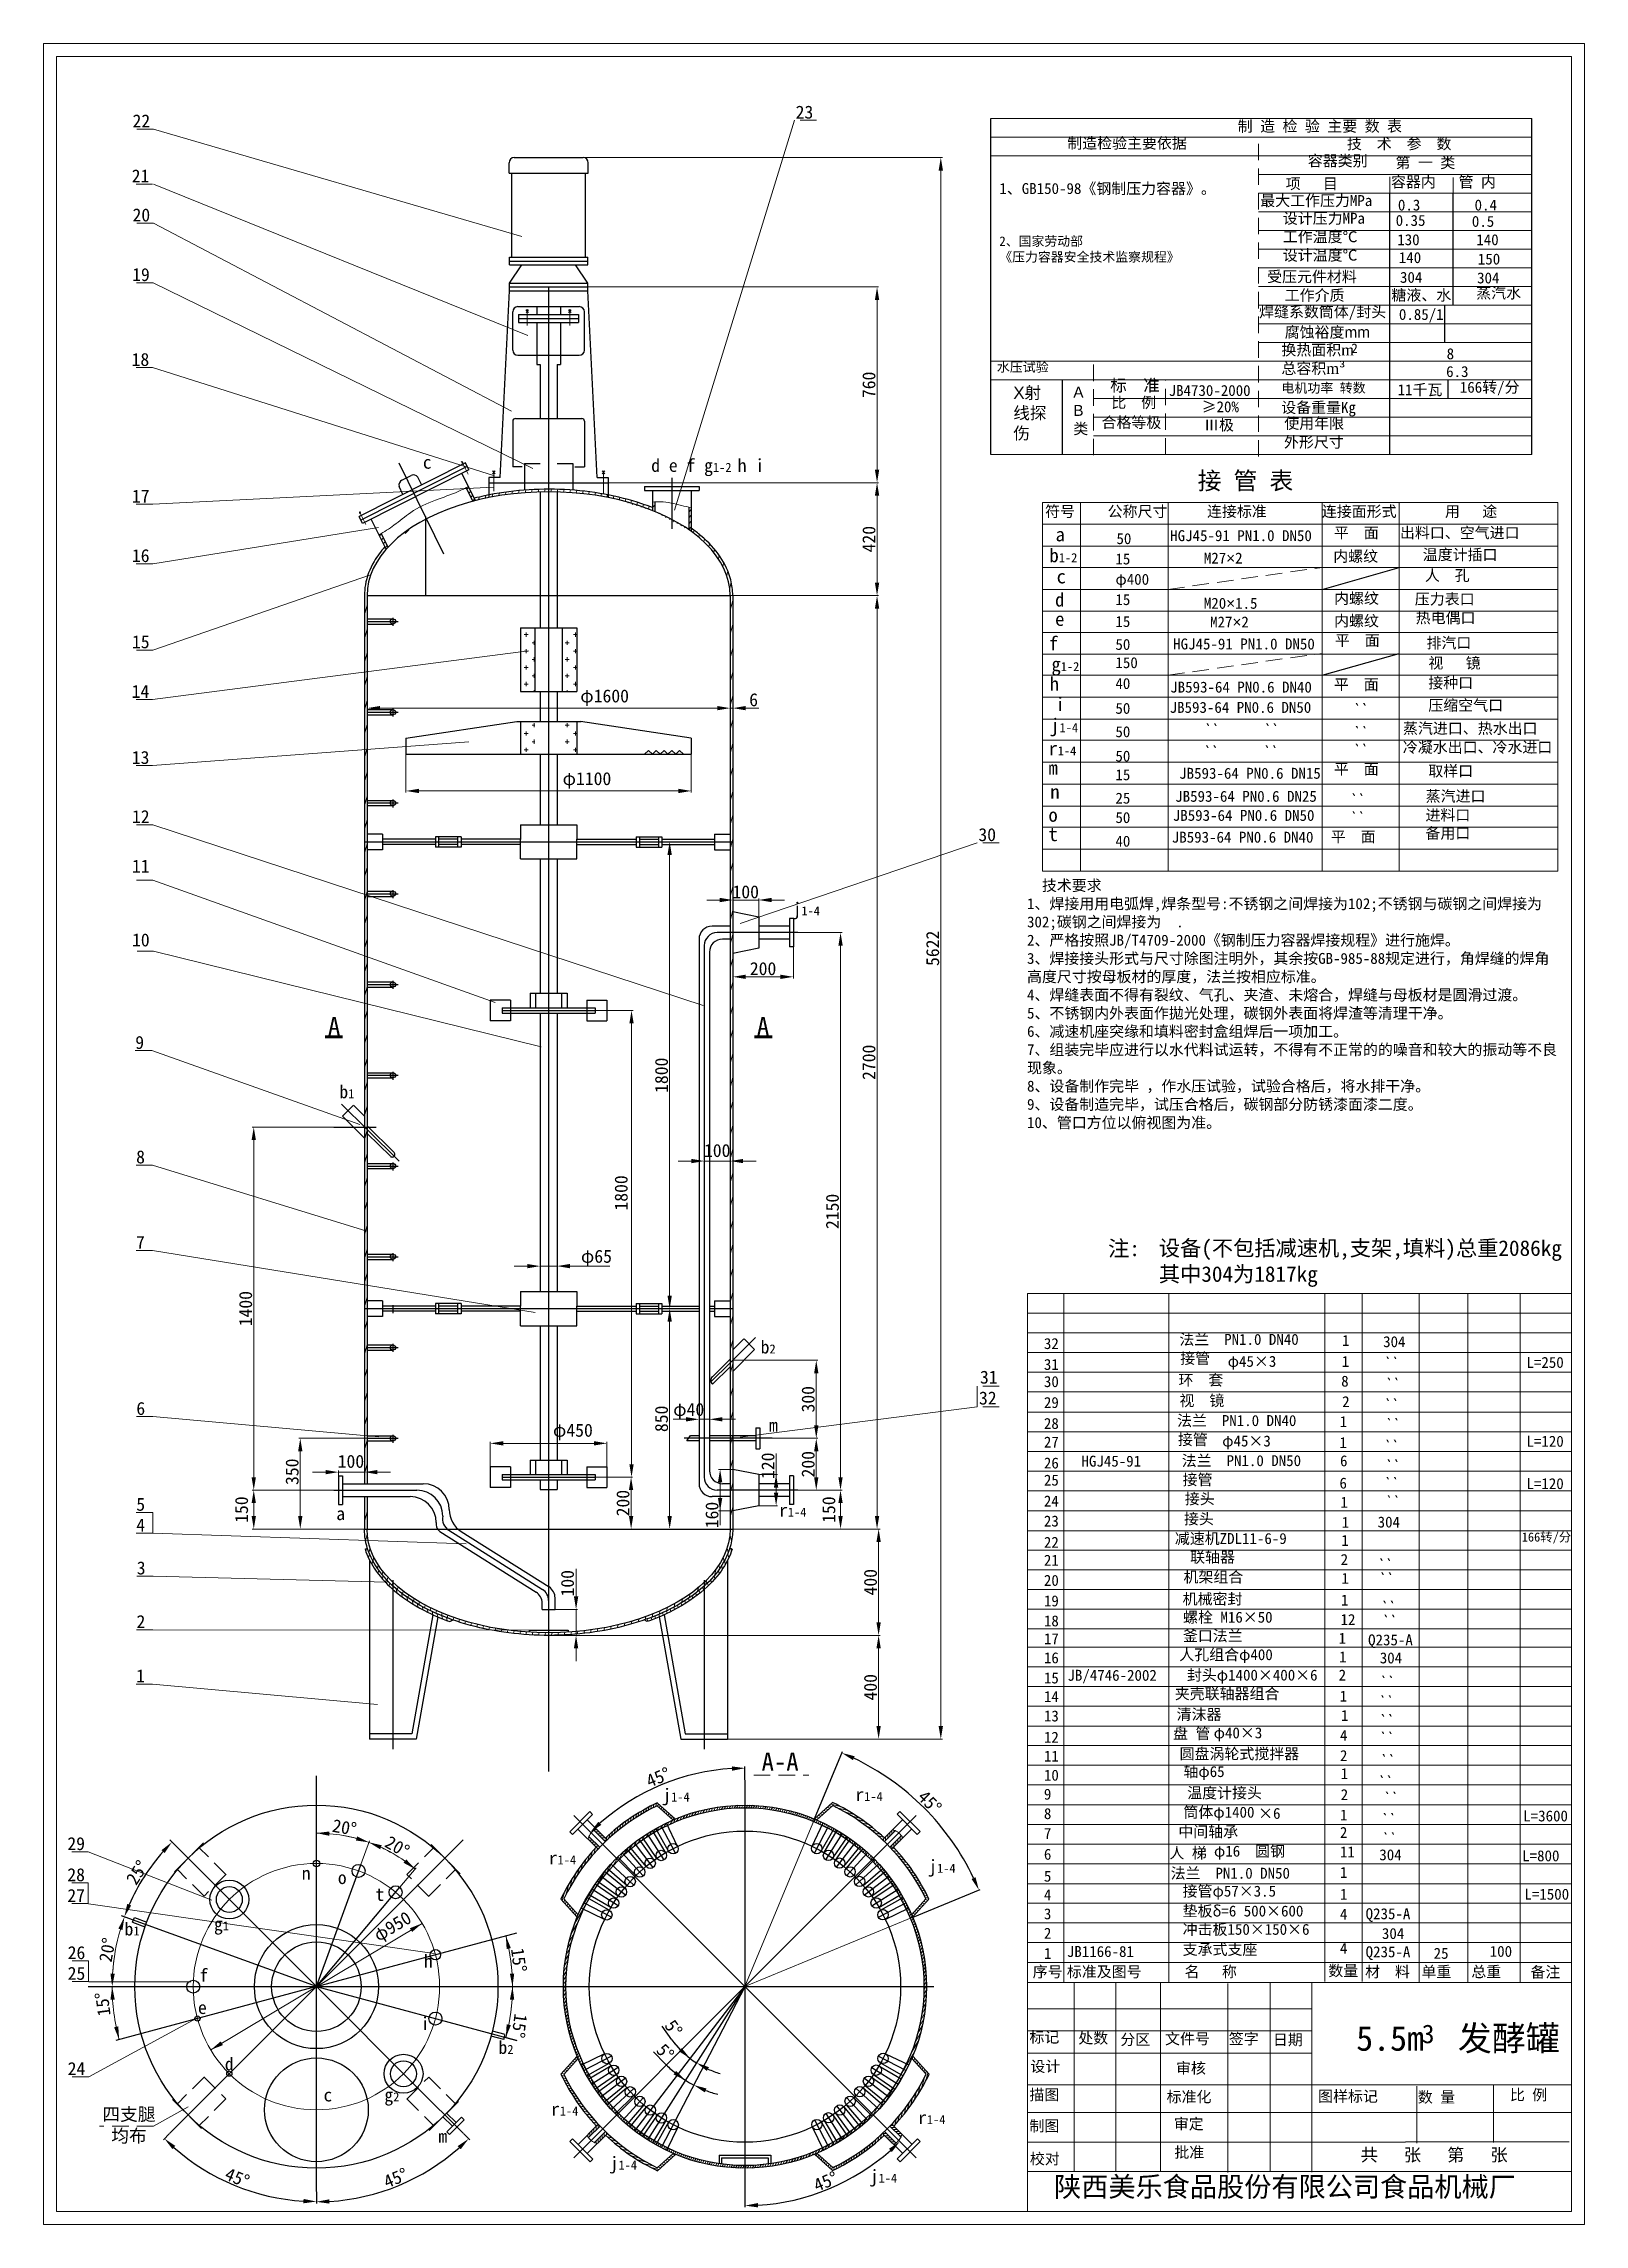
# Model space of a CAD drawing. Header units: millimetres. Extents: x -7851 to 49131, y -10352 to 4613.
# Drawn here: x -7851 to -7257, y 920 to 1761 of the extents above; entities that cross this region are included whole.
import ezdxf

# ---------------------------------------------------------------- set-up
doc = ezdxf.new("R2010")
doc.units = ezdxf.units.MM
doc.linetypes.add('DASHED2', pattern=[9.525, 6.35, -3.175])
for name, color, linetype, lineweight in [('剖面线', 2, 'Continuous', 70), ('图层3', 1, 'DASHED2', 5), ('图层4', 7, 'Continuous', 20), ('实体', 7, 'Continuous', 30), ('文本', 7, 'Continuous', 20), ('标注', 7, 'Continuous', 13), ('细线', 7, 'Continuous', 13), ('虚线', 7, 'DASHED2', 13)]:
    doc.layers.add(name, color=color, linetype=linetype, lineweight=lineweight)
doc.styles.get("Standard").update_dxf_attribs({"font": 'txt.shx', "height": 80, "bigfont": 'gbcbig.shx'})
doc.styles.add('T仿宋_GB2312', font='SIMFANG.TTF')
doc.dimstyles.new('副本 (2)ISO-25', dxfattribs={"dimtxt": 5, "dimasz": 5, "dimexe": 0.6, "dimexo": 0.1, "dimgap": 0.6245, "dimtad": 1, "dimdsep": 46, "dimtxsty": 'T仿宋_GB2312', "dimcen": 2.5, "dimadec": 0, "dimazin": 0, "dimtfac": 1, "dimtmove": 0, "dimatfit": 3, "dimfxl": 1, "dimarcsym": 0})
pattern_1 = [(0, (-13101.1166, 695.2885), (3.175, 3.175), [1.5875, -4.7625]), (90, (-13100.323, 694.4947), (-3.175, 3.175), [1.5875, -4.7625])]
pattern_2 = [(45, (-13101.1166, 695.2885), (-1.122532, 1.122532), [])]
pattern_3 = [(165, (-13101.1166, 695.2885), (-0.20543762, -0.76670362), [])]
pattern_4 = [(255, (-7263.5898, -4508.75695), (0.76670362, -0.20543762), [])]
pattern_5 = [(345, (-2059.5444, 1328.76985), (0.20543762, 0.76670362), [])]
pattern_6 = [(75, (-7897.0712, 6532.8153), (-0.76670362, 0.20543762), [])]

msp = doc.modelspace()

# ---------------------------------------------------------------- texts
at = {"layer": '图层4', "attachment_point": 1, "style": 'T仿宋_GB2312'}
for s, insert, char_height, width in [('制造检验主要依据', (-7456.074, 1725.157), 4.224, 74.79), ('制 造 检 验 主要 数 表', (-7390.35, 1731.686), 4.224, 74.79), ('{\\H0.8627x;技  术  参  数}', (-7348.258, 1724.944), 4.896, 74.79), ('容器类别', (-7363.329, 1718.368), 4.224, 74.79), ('第 一 类', (-7329.533, 1717.66), 4.224, 74.79), ('1、GB150-98《钢制压力容器》。', (-7482.25, 1707.655), 4.224, 114.50571), (' 项   目', (-7374.744, 1709.552), 4.224, 74.79), ('容器内', (-7331.276, 1710.216), 4.224, 74.79), ('管 内', (-7305.209, 1710.216), 4.224, 74.79), ('最大工作压力MPa', (-7381.678, 1703.003), 4.224, 74.79), ('0.3', (-7328.596, 1701.287), 4.224, 74.79), ('0.4', (-7299.037, 1701.287), 4.224, 74.79), ('设计压力MPa', (-7372.969, 1696.183), 4.224, 74.79), ('0.35', (-7329.458, 1695.348), 4.224, 74.79), ('0.5', (-7300.089, 1694.981), 4.224, 74.79), ('\\pt16.2;{\\H0.8621x;2、国家劳动部\\P《压力容器安全技术监察规程》}', (-7482.276, 1687.067), 4.224, 153.09), ('设计温度℃', (-7372.969, 1681.953), 4.224, 74.79), ('工作温度℃', (-7372.969, 1689.068), 4.224, 74.79), ('130', (-7328.843, 1687.915), 4.224, 74.79), ('140', (-7298.373, 1687.915), 4.224, 74.79), ('受压元件材料', (-7379.021, 1673.691), 4.224, 74.79), ('140', (-7328.256, 1681.009), 4.224, 74.79), ('150', (-7297.785, 1680.459), 4.224, 74.79), ('工作介质', (-7372.245, 1666.494), 4.224, 74.79), ('糖液、水', (-7331.078, 1666.569), 4.224, 74.79), ('304', (-7327.795, 1673.396), 4.224, 74.79), ('蒸汽水', (-7298.407, 1667.394), 4.224, 74.79), ('304', (-7298.068, 1673.169), 4.224, 74.79), ('焊缝系数筒体/封头', (-7382.11, 1660.108), 4.224, 74.79), ('0.85/1', (-7328.212, 1659.096), 4.224, 74.79), ('腐蚀裕度{\\fArial|b0|i0|c134|p32;mm}', (-7372.245, 1652.264), 4.224, 74.79), ('换热面积{\\fTimes New Roman|b0|i0|c134|p18;m}', (-7373.512, 1645.432), 4.224, 74.79), ('2', (-7346.557, 1645.759), 3.661, 74.79), ('8', (-7309.803, 1643.936), 4.224, 74.79), ('{\\H0.8667x;水压试验}', (-7483.215, 1638.535), 4.224, 74.79), ('{\\H0.8667x; 标  准}', (-7442.693, 1631.973), 5.4, 74.79), ('总容积{\\fTimes New Roman|b0|i0|c134|p18;m\\fSimSun|b0|i0|c134|p2;³}', (-7373.512, 1638.262), 4.224, 74.79), ('6.3', (-7309.999, 1637.067), 4.224, 74.79), ('166转/分', (-7304.732, 1631.025), 4.224, 74.79), ('{\\fArial|b0|i0|c0|p32;\\H0.8667x;X\\f仿宋_GB2312|b0|i0|c134|p49;射\\P线探\\P伤}', (-7476.869, 1629.113), 5.4, 74.79), ('{\\fArial|b0|i0|c0|p32;A}\\P{\\fArial|b0|i0|c0|p32;B\\P}类', (-7453.733, 1629.113), 4.224, 74.79), ('比  例', (-7439.077, 1625.122), 4.224, 74.79), ('JB4730-2000', (-7416.993, 1629.772), 4.224, 74.79), ('≥20%', (-7404.267, 1623.49), 4.224, 74.79), ('设备重量Kg', (-7373.592, 1623.225), 4.224, 74.79), ('{\\H0.8667x;电机功率 转数}', (-7373.488, 1630.477), 4.224, 74.79), ('11千瓦', (-7328.726, 1630.051), 4.224, 74.79), ('合格等极', (-7442.86, 1617.435), 4.224, 74.79), ('Ⅲ极', (-7403.334, 1616.455), 4.224, 74.79), ('使用年限', (-7372.402, 1617.132), 4.224, 74.79), ('外形尺寸', (-7372.506, 1609.88), 4.224, 74.79), ('{\\H1.42x;注:}', (-7440.331, 1299.809), 4.224, 78.93465), ('设备(不包括减速机,支架,填料)总重2086kg其中304为1817kg', (-7420.765, 1299.926), 6, 162.8465), ('32', (-7465.076, 1262.217), 4.224, 17.77111), ('法兰  PN1.0 DN40', (-7412.846, 1263.837), 4.224, 97.45526), ('1', (-7350.125, 1263.413), 4.224, 10.2784), ('304', (-7334.292, 1262.942), 4.224, 70.60643), ('31', (-7465.076, 1254.161), 4.224, 17.77111), ('接管', (-7412.508, 1256.524), 4.224, 78.93465), ('φ45×3', (-7394.222, 1255.353), 4.224, 78.93465), ('1', (-7350.221, 1255.342), 4.224, 10.2784), ('``', (-7333.855, 1254.668), 4.224, 70.60643), ('L=250', (-7279.035, 1254.957), 4.224, 70.60643), ('30', (-7465.076, 1247.544), 4.224, 17.77111), ('环  套', (-7413.185, 1248.143), 4.224, 97.45526), ('8', (-7350.464, 1247.719), 4.224, 10.2784), ('``', (-7333.39, 1246.528), 4.224, 70.60643), ('29', (-7465.076, 1239.488), 4.224, 17.77111), ('视  镜', (-7412.808, 1240.24), 4.224, 97.45526), ('2', (-7350.087, 1239.816), 4.224, 10.2784), ('``', (-7333.855, 1238.538), 4.224, 70.60643), ('28', (-7465.076, 1231.409), 4.224, 17.77111), ('法兰  PN1.0 DN40', (-7413.75, 1232.524), 4.224, 97.45526), ('1', (-7351.029, 1232.101), 4.224, 10.2784), ('``', (-7333.39, 1231.027), 4.224, 70.60643), ('27', (-7465.076, 1224.217), 4.224, 17.77111), ('接管', (-7413.412, 1225.212), 4.224, 78.93465), ('φ45×3', (-7396.331, 1224.643), 4.224, 78.93465), ('1', (-7351.126, 1224.03), 4.224, 10.2784), ('``', (-7333.855, 1222.581), 4.224, 70.60643), ('L=120', (-7279.035, 1224.549), 4.224, 70.60643), ('26', (-7465.076, 1216.161), 4.224, 17.77111), ('HGJ45-91', (-7450.584, 1216.872), 4.224, 46.4288), ('法兰  PN1.0 DN50', (-7411.929, 1217.064), 4.224, 97.45526), ('6', (-7350.907, 1217.01), 4.224, 10.2784), ('``', (-7333.39, 1215.004), 4.224, 70.60643), ('25', (-7465.076, 1209.544), 4.224, 17.77111), ('接管', (-7411.592, 1209.751), 4.224, 78.93465), ('接头', (-7410.757, 1202.377), 4.224, 97.45526), ('6', (-7351.126, 1208.416), 4.224, 10.2784), ('``', (-7333.855, 1208.288), 4.224, 70.60643), ('L=120', (-7279.035, 1208.199), 4.224, 70.60643), ('24', (-7465.076, 1201.488), 4.224, 17.77111), ('接头', (-7411.08, 1194.632), 4.224, 97.45526), ('1', (-7350.748, 1201.03), 4.224, 10.2784), ('``', (-7333.39, 1201.211), 4.224, 70.60643), ('23', (-7465.076, 1193.767), 4.224, 17.77111), ('减速机ZDL11-6-9', (-7414.595, 1187.038), 4.224, 97.45526), ('1', (-7350.444, 1186.322), 4.224, 10.2784), ('1', (-7350.272, 1193.285), 4.224, 10.2784), ('304', (-7336.402, 1193.393), 4.224, 70.60643), ('166转/分', (-7280.86, 1187.248), 3.5, 74.79), ('22', (-7465.076, 1185.568), 4.224, 17.77111), ('21', (-7465.076, 1178.663), 4.224, 17.77111), ('联轴器', (-7408.711, 1179.874), 4.224, 78.93465), ('2', (-7350.674, 1178.947), 4.224, 10.2784), ('20', (-7465.076, 1170.895), 4.224, 17.77111), ('机架组合', (-7411.255, 1172.207), 4.224, 78.93465), ('1', (-7350.36, 1171.677), 4.224, 10.2784), ('``', (-7336.265, 1176.816), 4.224, 70.60643), ('``', (-7335.801, 1171.404), 4.224, 70.60643), ('19', (-7465.076, 1162.984), 4.224, 17.77111), ('机械密封', (-7411.588, 1163.742), 4.224, 78.93465), ('1', (-7350.564, 1163.296), 4.224, 10.2784), ('``', (-7335.027, 1160.486), 4.224, 70.60643), ('18', (-7465.076, 1155.279), 4.224, 17.77111), ('螺栓 M16×50', (-7411.424, 1156.693), 4.224, 78.93465), ('12', (-7350.716, 1155.802), 4.224, 10.2784), ('``', (-7334.563, 1155.074), 4.224, 70.60643), ('17', (-7465.076, 1148.374), 4.224, 17.77111), ('釜口法兰', (-7411.499, 1149.532), 4.224, 78.93465), ('1', (-7351.489, 1148.578), 4.224, 10.2784), ('Q235-A', (-7340.091, 1147.946), 4.224, 70.60643), ('16', (-7465.076, 1141.038), 4.224, 17.77111), ('人孔组合φ400', (-7412.878, 1142.243), 4.224, 78.93465), ('1', (-7351.264, 1141.403), 4.224, 10.2784), ('304', (-7335.589, 1140.991), 4.224, 70.60643), ('15', (-7465.076, 1133.27), 4.224, 17.77111), ('JB/4746-2002', (-7456.007, 1134.285), 4.224, 76.68907), ('夹壳联轴器组合', (-7414.615, 1127.202), 4.224, 78.93465), ('封头φ1400×400×6', (-7409.951, 1134.369), 4.224, 78.93465), ('2', (-7351.442, 1134.382), 4.224, 10.2784), ('``', (-7335.499, 1131.64), 4.224, 70.60643), ('14', (-7465.076, 1126.077), 4.224, 17.77111), ('13', (-7465.076, 1118.597), 4.224, 17.77111), ('清沫器', (-7413.904, 1119.241), 4.224, 78.93465), ('1', (-7351.028, 1126.251), 4.224, 10.2784), ('1', (-7350.521, 1118.79), 4.224, 10.2784), ('``', (-7335.845, 1124.039), 4.224, 70.60643), ('12', (-7465.076, 1110.398), 4.224, 17.77111), ('盘 管', (-7415.276, 1111.841), 4.224, 78.93465), ('φ40×3', (-7399.625, 1112.085), 4.224, 78.93465), ('4', (-7350.922, 1111.125), 4.224, 10.2784), ('``', (-7335.668, 1116.772), 4.224, 70.60643), ('``', (-7335.668, 1110.037), 4.224, 70.60643), ('11', (-7465.076, 1103.103), 4.224, 17.77111), ('圆盘涡轮式搅拌器', (-7412.762, 1104.04), 4.224, 78.93465), ('2', (-7350.939, 1103.306), 4.224, 10.2784), ('``', (-7335.313, 1101.352), 4.224, 70.60643), ('10', (-7465.076, 1095.767), 4.224, 17.77111), ('轴φ65', (-7411.286, 1097.162), 4.224, 78.93465), ('1', (-7350.647, 1096.355), 4.224, 10.2784), ('``', (-7336.164, 1093.128), 4.224, 70.60643), ('9', (-7465.076, 1088.431), 4.224, 17.77111), ('温度计接头', (-7409.817, 1088.944), 4.224, 78.93465), ('2', (-7350.647, 1088.263), 4.224, 10.2784), ('``', (-7334.108, 1086.93), 4.224, 70.60643), ('8', (-7465.076, 1080.95), 4.224, 17.77111), ('筒体φ1400', (-7411.286, 1081.492), 4.224, 78.93465), ('×6', (-7382.484, 1081.04), 4.224, 78.93465), ('1', (-7350.949, 1080.406), 4.224, 10.2784), ('``', (-7334.96, 1078.706), 4.224, 70.60643), ('L=3600', (-7280.285, 1080.051), 4.224, 70.60643), ('7', (-7465.076, 1073.326), 4.224, 17.77111), ('中间轴承', (-7413.241, 1073.963), 4.224, 78.93465), ('2', (-7350.949, 1073.704), 4.224, 10.2784), ('``', (-7334.707, 1071.247), 4.224, 70.60643), ('6', (-7465.076, 1065.271), 4.224, 17.77111), ('人 梯', (-7416.689, 1065.802), 4.224, 78.93465), ('  φ16  圆钢', (-7405.269, 1066.481), 4.224, 78.93465), ('11', (-7350.949, 1066.184), 4.224, 10.2784), ('304', (-7335.763, 1065.065), 4.224, 70.60643), ('L=800', (-7280.685, 1064.677), 4.224, 70.60643), ('5', (-7465.076, 1056.817), 4.224, 17.77111), ('法兰  PN1.0 DN50', (-7416.216, 1057.964), 4.224, 97.45526), ('接管φ57×3.5', (-7411.588, 1051.049), 4.224, 78.93465), ('1', (-7350.949, 1058.269), 4.224, 10.2784), ('4', (-7465.076, 1049.625), 4.224, 17.77111), ('垫板δ=6 500×600', (-7411.588, 1043.384), 4.224, 78.93465), ('1', (-7350.949, 1049.831), 4.224, 10.2784), ('L=1500', (-7279.827, 1049.868), 4.224, 70.60643), ('3', (-7465.076, 1042.288), 4.224, 17.77111), ('2', (-7465.076, 1034.808), 4.224, 17.77111), ('冲击板150×150×6', (-7411.588, 1036.317), 4.224, 78.93465), ('4', (-7350.949, 1042.161), 4.224, 10.2784), ('Q235-A', (-7341.041, 1042.331), 4.224, 70.60643), ('304', (-7334.77, 1034.714), 4.224, 70.60643), ('1', (-7465.076, 1027.04), 4.224, 17.77111), ('JB1166-81', (-7456.222, 1027.77), 4.224, 46.4288), ('支承式支座', (-7411.588, 1028.599), 4.224, 78.93465), ('4', (-7350.949, 1028.982), 4.224, 10.2784), ('Q235-A', (-7341.041, 1027.64), 4.224, 70.60643), ('25', (-7314.823, 1027.066), 4.224, 70.60643), ('100', (-7293.199, 1027.831), 4.224, 70.60643), ('序号', (-7469.395, 1019.992), 4.224, 17.77111), ('标准及图号', (-7456.222, 1019.992), 4.224, 30.86146), ('名   称', (-7410.835, 1019.992), 4.224, 75.78274), ('数量', (-7355.412, 1020.374), 4.224, 30.86146), (' 材  料', (-7344.103, 1019.992), 4.224, 70.60643), ('单重', (-7319.537, 1019.992), 4.224, 30.86146), ('总重', (-7300.303, 1019.992), 4.224, 30.86146), ('备注', (-7277.493, 1019.856), 4.224, 30.86146), ('5.5m  发酵罐', (-7344.67, 996.998), 9.6, 103.35), ('标准化', (-7417.766, 971.724), 4.224, 32.24832), ('数 量', (-7320.933, 971.63), 4.224, 28.56), ('审定', (-7414.988, 961.305), 4.224, 16.59301), ('批准', (-7414.792, 950.344), 4.224, 16.59301), ('校对', (-7470.481, 947.814), 4.224, 17.85874)]:
    msp.add_mtext(s, dxfattribs=dict(at, insert=insert, char_height=char_height, width=width))
at = {"layer": '图层4', "attachment_point": 1}
for s, insert, char_height, width in [('{\\f仿宋_GB2312|b0|i0|c134|p49;标记}', (-7470.664, 994.772), 4.224, 16.59301), ('{\\f仿宋_GB2312|b0|i0|c134|p49;处数}', (-7451.82, 994.395), 4.224, 16.59301), ('{\\f仿宋_GB2312|b0|i0|c134|p49;分区}', (-7435.612, 993.847), 4.224, 16.59301), ('{\\f仿宋_GB2312|b0|i0|c134|p49;文件号}', (-7418.376, 994.106), 4.224, 30.77952), ('{\\f仿宋_GB2312|b0|i0|c134|p49;签字}', (-7393.789, 994.079), 4.224, 16.59301), ('{\\f仿宋_GB2312|b0|i0|c134|p49;日期}', (-7376.785, 993.772), 4.224, 16.59301), ('{\\f仿宋_GB2312|b0|i0|c134|p49;设计}', (-7470.293, 983.469), 4.224, 16.59301), ('{\\f仿宋_GB2312|b0|i0|c134|p49;审核}', (-7414.161, 982.8), 4.224, 16.59301), ('{\\f仿宋_GB2312|b0|i0|c134|p49;描图}', (-7470.664, 972.543), 4.224, 16.59301), ('{\\f仿宋_GB2312|b0|i0|c134|p49;图样标记}', (-7359.374, 971.957), 4.224, 34.14548), ('{\\f仿宋_GB2312|b0|i0|c134|p49;比 例}', (-7285.416, 972.508), 4.224, 31.824), ('{\\f仿宋_GB2312|b0|i0|c134|p49;制图}', (-7470.664, 960.515), 4.224, 16.59301), ('{\\f仿宋_GB2312|b0|i0|c134|p49;共   张   第   张}', (-7342.978, 949.691), 4.896, 68.47872), ('{\\f仿宋_GB2312|b0|i0|c134|p49;\\H1.333x;陕西美乐食品股份有限公司食品机械\\fSimSun|b0|i0|c134|p2;厂}', (-7461.166, 938.785), 5.76, 218.448)]:
    msp.add_mtext(s, dxfattribs=dict(at, insert=insert, char_height=char_height, width=width))
at = {"layer": '文本', "insert": (-7405.789, 1596.232), "char_height": 5.0688, "width": 69.74667, "attachment_point": 1}
msp.add_mtext('{\\f仿宋_GB2312|b0|i0|c134|p49;\\H1.333x;接 管 表}', dxfattribs=at)
at = {"layer": '文本', "attachment_point": 1, "style": 'T仿宋_GB2312'}
for s, insert, char_height, width in [('符号', (-7464.619, 1583.156), 4.224, 35.4949), ('公称尺寸', (-7440.503, 1583.142), 4.224, 36.2208), ('连接标准', (-7402.197, 1583.142), 4.224, 36.2208), ('连接面形式', (-7357.92, 1583.142), 4.224, 36.2208), ('用   途', (-7310.455, 1583.142), 4.224, 36.2208), ('a', (-7460.581, 1574.774), 5.28, 35.4949), ('HGJ45-91 PN1.0 DN50  ', (-7416.375, 1573.783), 4.224, 102.65259), ('平  面', (-7353.245, 1574.921), 4.224, 36.2208), ('出料口、空气进口', (-7327.795, 1574.921), 4.224, 103.70184), ('b{\\H0.6629x;1-2}', (-7462.926, 1566.706), 5.28, 35.4949), ('15', (-7437.503, 1564.8), 4.224, 26.8752), ('50', (-7437.101, 1572.64), 4.224, 26.8752), ('M27{\\fArial|b0|i0|c0|p32;×}2', (-7403.409, 1565.145), 4.22, 66.30305), ('{\\H0.8x;内螺纹}', (-7353.518, 1565.843), 5.28, 35.4949), ('温度计插口', (-7319.029, 1566.473), 4.224, 36.2208), ('c', (-7460.192, 1558.544), 5.28, 35.4949), ('φ400', (-7437.503, 1556.961), 4.224, 26.8752), ('人  孔', (-7318.204, 1558.481), 4.224, 36.2208), ('d', (-7460.769, 1549.618), 5.28, 35.4949), ('15', (-7437.503, 1549.122), 4.224, 26.8752), ('M20{\\fArial|b0|i0|c0|p32;×}1.5', (-7403.409, 1547.695), 4.22, 66.30305), ('{\\H0.8x;内螺纹}', (-7353.199, 1549.62), 5.28, 35.4949), ('压力表口', (-7322.09, 1549.347), 4.224, 49.21502), ('e{\\H0.6934x;}', (-7460.769, 1542.168), 5.28, 35.4949), ('15', (-7437.503, 1540.679), 4.224, 26.8752), ('M27{\\fArial|b0|i0|c0|p32;×}2', (-7400.996, 1540.491), 4.22, 66.30305), ('{\\H0.8x;内螺纹}', (-7353.199, 1540.933), 5.28, 35.4949), ('热电偶口', (-7321.73, 1542.149), 4.224, 49.21502), ('f{\\H0.6934x;}', (-7463.152, 1532.781), 5.28, 35.4949), ('50', (-7437.503, 1531.835), 4.224, 26.8752), ('HGJ45-91 PN1.0 DN50  ', (-7415.232, 1532.014), 4.224, 102.65259), ('{\\H0.8x;平  面}', (-7352.863, 1533.378), 5.28, 35.4949), ('排汽口', (-7317.576, 1532.438), 4.224, 49.21502), ('g{\\H0.6629x;1-2}', (-7462.162, 1524.713), 5.28, 35.4949), ('150', (-7437.503, 1524.799), 4.224, 26.8752), ('{\\H0.8x;视   镜}', (-7316.87, 1524.669), 5.28, 35.4949), ('h{\\H0.6934x;}', (-7462.877, 1517.159), 5.28, 35.4949), ('40', (-7437.503, 1516.759), 4.224, 26.8752), ('JB593-64 PN0.6 DN40', (-7416.375, 1515.382), 4.224, 102.65259), ('平  面', (-7353.245, 1516.376), 4.224, 36.2208), ('{\\H0.8x;接种口}', (-7316.87, 1517.044), 5.28, 35.4949), ('i', (-7460.581, 1509.32), 5.28, 35.4949), ('50', (-7437.503, 1507.186), 4.224, 26.8752), ('JB593-64 PN0.6 DN50', (-7416.598, 1507.556), 4.224, 102.65259), ('``', (-7345.696, 1506.691), 4.224, 36.2208), ('{\\H0.8x;压缩空气口}', (-7316.87, 1508.377), 5.28, 35.4949), ('j{\\H0.6629x;1-4}', (-7462.642, 1501.158), 5.28, 35.4949), ('50', (-7437.503, 1498.171), 4.224, 26.8752), ('``      ``', (-7403.171, 1498.836), 4.224, 102.65259), ('``', (-7345.696, 1497.891), 4.224, 36.2208), ('{\\H0.8x;蒸汽进口、热水出口}', (-7326.628, 1499.491), 5.28, 83.23333), ('r{\\H0.6629x;1-4}', (-7463.323, 1492.232), 5.28, 35.4949), ('50', (-7437.503, 1488.766), 4.224, 26.8752), ('``      ``', (-7403.395, 1490.339), 4.224, 102.65259), ('``', (-7345.696, 1490.976), 4.224, 36.2208), ('{\\H0.8x;冷凝水出口、冷水进口}', (-7326.689, 1492.184), 5.28, 80.49684), ('m', (-7463.323, 1484.782), 5.28, 35.4949), ('15', (-7437.503, 1481.576), 4.224, 26.8752), ('JB593-64 PN0.6 DN15', (-7412.92, 1482.139), 4.224, 102.65259), ('平  面', (-7353.245, 1483.748), 4.224, 36.2208), ('{\\H0.8x;取样口}', (-7316.87, 1483.052), 5.28, 35.4949), ('n', (-7462.642, 1475.537), 5.28, 35.4949), ('25', (-7437.503, 1472.55), 4.224, 26.8752), ('JB593-64 PN0.6 DN25', (-7414.453, 1473.259), 4.224, 102.65259), ('``', (-7346.922, 1471.861), 4.224, 36.2208), ('{\\H0.8x;蒸汽进口}', (-7317.894, 1473.311), 5.28, 83.23333), ('o', (-7463.323, 1466.611), 5.28, 35.4949), ('50', (-7437.503, 1465.07), 4.224, 26.8752), ('JB593-64 PN0.6 DN50', (-7415.372, 1465.909), 4.224, 102.65259), ('``', (-7346.922, 1464.947), 4.224, 36.2208), ('{\\H0.8x;进料口}', (-7317.954, 1466.004), 5.28, 80.49684), ('t', (-7463.323, 1459.161), 5.28, 35.4949), ('40', (-7437.503, 1455.956), 4.224, 26.8752), ('JB593-64 PN0.6 DN40', (-7415.762, 1457.505), 4.224, 102.65259), ('平  面', (-7354.471, 1457.719), 4.224, 36.2208), ('{\\H0.8x;备用口}', (-7317.977, 1459.042), 5.28, 35.4949), ('  技术要求\\P1、焊接用用电弧焊,焊条型号:不锈钢之间焊接为102;不锈钢与碳钢之间焊接为302;碳钢之间焊接为  .\\P2、严格按照JB/T4709-2000《钢制压力容器焊接规程》进行施焊。\\P3、焊接接头形式与尺寸除图注明外，其余按GB-985-88规定进行，角焊缝的焊角高度尺寸按母板材的厚度，法兰按相应标准。\\P4、焊缝表面不得有裂纹、气孔、夹渣、未熔合，焊缝与母板材是圆滑过渡。\\P5、不锈钢内外表面作拋光处理，碳钢外表面将焊渣等清理干净。\\P6、减速机座突缘和填料密封盒组焊后一项加工。\\P7、组装完毕应进行以水代料试运转，不得有不正常的的噪音和较大的振动等不良现象。\\P8、设备制作完毕 ，作水压试验，试验合格后，将水排干净。\\P9、设备制造完毕，试压合格后，碳钢部分防锈漆面漆二度。\\P10、管口方位以俯视图为准。', (-7471.582, 1438.887), 4.22, 203.808), ('3', (-7319.394, 997.491), 7.2, 14.93371)]:
    msp.add_mtext(s, dxfattribs=dict(at, insert=insert, char_height=char_height, width=width))
at = {"layer": '标注', "style": 'T仿宋_GB2312'}
msp.add_text('100', height=5, rotation=90, dxfattribs=at).set_placement((-7646.274, 1162.571))
at = {"layer": '标注', "attachment_point": 5, "style": 'T仿宋_GB2312'}
for s, insert, char_height in [('22', (-7813.041, 1731.603), 5), ('23', (-7557.39, 1734.965), 5), ('21', (-7813.359, 1710.39), 5), ('20', (-7813.041, 1695.306), 5), ('19', (-7813.186, 1672.3), 5), ('18', (-7813.391, 1639.585), 5), ('c', (-7702.823, 1599.943), 5), ('d e f g{\\H0.7x;1-2 }h i', (-7594.709, 1597.935), 5), ('17', (-7813.281, 1586.914), 5), ('16', (-7813.281, 1563.93), 5), ('15', (-7813.251, 1530.695), 5), ('14', (-7813.366, 1511.625), 5), ('φ1600', (-7634.431, 1509.186), 5), ('6', (-7576.984, 1508.361), 5), ('13', (-7813.338, 1486.098), 5), ('φ1100', (-7641.249, 1477.285), 5), ('12', (-7813.256, 1463.304), 5), ('30', (-7486.94, 1456.33), 5), ('11', (-7813.256, 1444.223), 5), ('100', (-7580.029, 1434.278), 5), ('j{\\H0.7x;1-4}', (-7556.693, 1426.971), 5), ('10', (-7813.233, 1415.728), 5), ('200', (-7573.347, 1404.663), 5), ('A', (-7738.712, 1382.508), 7), ('A', (-7573.347, 1382.508), 7), ('9', (-7813.678, 1376.193), 5), ('b{\\H0.7x;1}', (-7733.815, 1357.153), 5), ('8', (-7813.346, 1332.046), 5), ('100', (-7591.029, 1334.519), 5), ('7', (-7813.388, 1299.151), 5), ('φ65', (-7637.587, 1293.09), 5), ('b{\\H0.7x;2}', (-7571.393, 1258.732), 5), ('31', (-7486.329, 1247.115), 5), ('6', (-7813.261, 1235.045), 5), ('φ40', (-7602.01, 1234.016), 5), ('32', (-7486.712, 1239.066), 5), ('φ450', (-7646.673, 1225.999), 5), ('m', (-7569.368, 1228.659), 5), ('100', (-7732.244, 1214.649), 5), ('5', (-7813.289, 1198.085), 5), ('a', (-7736.192, 1194.488), 5), ('r{\\H0.7x;1-4}', (-7561.911, 1195.854), 5), ('4', (-7813.289, 1190.102), 5), ('3', (-7813.105, 1173.53), 5), ('2', (-7813.21, 1152.898), 5), ('1', (-7813.359, 1131.943), 5), ('A-A', (-7566.773, 1098.885), 7), ('j{\\H0.7x;1-4}', (-7606.921, 1085.244), 5), ('r{\\H0.7x;1-4}', (-7532.485, 1086.2), 5), ('29', (-7838.164, 1067.213), 5), ('r{\\H0.7x;1-4}', (-7650.709, 1061.73), 5), ('j{\\H0.7x;1-4}', (-7504.386, 1057.759), 5), ('28', (-7838.173, 1055.236), 5), ('n', (-7749.522, 1055.884), 5), ('o', (-7735.581, 1054.126), 5), ('27', (-7838.173, 1047.253), 5), ('t', (-7721.099, 1047.635), 5), ('b{\\H0.7x;1}', (-7816.622, 1034.281), 5), ('g{\\H0.7x;1}', (-7782.14, 1035.465), 5), ('26', (-7838.044, 1025.177), 5), ('25', (-7838.044, 1017.194), 5), ('f', (-7788.986, 1016.492), 5), ('h', (-7702.428, 1021.938), 5), ('e', (-7789.518, 1004.014), 5), ('i', (-7703.665, 997.851), 5), ('d', (-7779.154, 982.243), 5), ('b{\\H0.7x;2}', (-7672.456, 988.615), 5), ('24', (-7838.044, 980.494), 5), ('c', (-7741.124, 970.295), 5), ('g{\\H0.7x;2}', (-7716.451, 969.527), 5), ('四支腿\\P均布', (-7817.82, 958.462), 5), ('r{\\H0.7x;1-4}', (-7649.848, 964.897), 5), ('r{\\H0.7x;1-4}', (-7508.323, 961.578), 5), ('m', (-7696.802, 954.392), 5), ('j{\\H0.7x;1-4}', (-7627.231, 943.284), 5), ('j{\\H0.7x;1-4}', (-7526.929, 938.242), 5)]:
    msp.add_mtext(s, dxfattribs=dict(at, insert=insert, char_height=char_height))
at = {"layer": '标注', "char_height": 5, "attachment_point": 5, "style": 'T仿宋_GB2312'}
for s, insert, rotation in [('760', (-7532.528, 1629.821), 90), ('420', (-7532.528, 1570.321), 90), ('5622', (-7507.946, 1412.521), 90), ('2700', (-7532.528, 1368.571), 90), ('1800', (-7612.488, 1363.571), 90), ('1800', (-7628.036, 1318.193), 90), ('2150', (-7546.604, 1311.071), 90), ('1400', (-7772.823, 1273.571), 90), ('300', (-7555.959, 1238.627), 90), ('850', (-7612.488, 1231.071), 90), ('350', (-7754.895, 1210.674), 90), ('120', (-7571.451, 1212.981), 90), ('200', (-7555.959, 1213.571), 90), ('200', (-7627.35, 1198.571), 90), ('150', (-7774.383, 1196.071), 90), ('160', (-7593.035, 1193.985), 90), ('150', (-7547.972, 1196.071), 90), ('400', (-7531.928, 1168.071), 90), ('400', (-7531.928, 1127.571), 90), ('20°', (-7734.714, 1073.499), 350), ('20°', (-7714.368, 1066.094), 330), ('φ950', (-7715.928, 1034.81), 30.897627), ('20°', (-7826.17, 1026.276), 80.030838), ('15°', (-7667.496, 1022.378), 277.5), ('15°', (-7827.908, 1005.374), 97.5), ('15°', (-7667.284, 996.952), 262.5)]:
    msp.add_mtext(s, dxfattribs=dict(at, insert=insert, rotation=rotation))

# ---------------------------------------------------------------- blocks, each defined once
blk = doc.blocks.new('*D1')
at = {"layer": 'Defpoints', "color": 0}
for p in [(-7745.54, 1093.45), (-7706.44, 973), (-7688.97, 955.53), (-7745.54, 933.07), (-7724.06, 931.95)]:
    blk.add_point(p, dxfattribs=at)
at = {"layer": '标注', "color": 0, "lineweight": -2}
for p, q in [((-7688.9, 955.46), (-7686.44, 953)), ((-7745.54, 932.97), (-7745.54, 928.52))]:
    blk.add_line(p, q, dxfattribs=at)
blk.add_arc((-7745.54, 1012.1), 82.99, 273.45269, 311.54731, dxfattribs=at)
at = {"layer": '标注', "color": 0}
for points in [[(-7691.07, 950.6), (-7689.93, 949.39), (-7686.86, 953.42)], [(-7740.52, 928.44), (-7740.57, 930.1), (-7745.54, 929.12)]]:
    blk.add_solid(points, dxfattribs=at)
at = {"layer": '标注', "color": 0, "insert": (-7714.98, 938.32), "char_height": 5, "attachment_point": 5, "rotation": 22.5, "style": 'T仿宋_GB2312'}
blk.add_mtext('45°', dxfattribs=at)
blk = doc.blocks.new('*D2')
at = {"layer": 'Defpoints', "color": 0}
for p in [(-7745.54, 1093.45), (-7745.54, 1012.1), (-7802.11, 955.53), (-7786.98, 940.33), (-7745.54, 933.07)]:
    blk.add_point(p, dxfattribs=at)
at = {"layer": '标注', "color": 0, "lineweight": -2}
for p, q in [((-7802.18, 955.46), (-7804.56, 953.08)), ((-7745.54, 932.97), (-7745.54, 928.63))]:
    blk.add_line(p, q, dxfattribs=at)
blk.add_arc((-7745.54, 1012.1), 82.87, 228.45742, 266.54258, dxfattribs=at)
at = {"layer": '标注', "color": 0}
for points in [[(-7801.07, 949.47), (-7799.93, 950.68), (-7804.14, 953.5)], [(-7750.51, 930.22), (-7750.56, 928.55), (-7745.54, 929.23)]]:
    blk.add_solid(points, dxfattribs=at)
at = {"layer": '标注', "color": 0, "insert": (-7776.06, 938.43), "char_height": 5, "attachment_point": 5, "rotation": 337.5, "style": 'T仿宋_GB2312'}
blk.add_mtext('45°', dxfattribs=at)
blk = doc.blocks.new('*D3')
at = {"layer": 'Defpoints', "color": 0}
for p in [(-7802.11, 1068.67), (-7808.74, 1059.15), (-7820.72, 1039.46), (-7745.54, 1012.1), (-7745.54, 1012.1)]:
    blk.add_point(p, dxfattribs=at)
at = {"layer": '标注', "color": 0, "lineweight": -2}
blk.add_arc((-7745.54, 1012.1), 78.79, 138.63659, 156.36341, dxfattribs=at)
at = {"layer": '标注', "color": 0}
for points in [[(-7805.28, 1064.74), (-7804.07, 1063.6), (-7801.25, 1067.82)], [(-7816.95, 1043.38), (-7818.49, 1044), (-7819.58, 1039.05)]]:
    blk.add_solid(points, dxfattribs=at)
at = {"layer": '标注', "color": 0, "insert": (-7814.63, 1056.12), "char_height": 5, "attachment_point": 5, "rotation": 57.5, "style": 'T仿宋_GB2312'}
blk.add_mtext('25°', dxfattribs=at)
blk = doc.blocks.new('*D4')
at = {"layer": 'Defpoints', "color": 0}
for p in [(-7553.52, 1076.75), (-7502.89, 1071.47), (-7515.63, 1038.87), (-7580.33, 1012.1), (-7580.33, 1012.1)]:
    blk.add_point(p, dxfattribs=at)
at = {"layer": '标注', "color": 0, "lineweight": -2}
for p, q in [((-7553.48, 1076.84), (-7542.72, 1102.79)), ((-7515.54, 1038.9), (-7489.61, 1049.63))]:
    blk.add_line(p, q, dxfattribs=at)
blk.add_arc((-7580.33, 1012.1), 97.58, 25.40916, 64.53657, dxfattribs=at)
at = {"layer": '标注', "color": 0}
for points in [[(-7538.72, 1099.44), (-7538.04, 1100.96), (-7542.95, 1102.23)], [(-7491.43, 1054.31), (-7492.96, 1053.63), (-7490.16, 1049.4)]]:
    blk.add_solid(points, dxfattribs=at)
at = {"layer": '标注', "color": 0, "insert": (-7509.09, 1083.28), "char_height": 5, "attachment_point": 5, "rotation": 314.97287, "style": 'T仿宋_GB2312'}
blk.add_mtext('45°', dxfattribs=at)
blk = doc.blocks.new('*D5')
at = {"layer": 'Defpoints', "color": 0}
for p in [(-7602.14, 1093.48), (-7580.33, 1091.74), (-7646.35, 1078.13), (-7580.33, 1012.1), (-7580.33, 952.1)]:
    blk.add_point(p, dxfattribs=at)
at = {"layer": '标注', "color": 0, "lineweight": -2}
blk.add_line((-7580.33, 1091.84), (-7580.33, 1096.96), dxfattribs=at)
blk.add_arc((-7580.33, 1012.1), 84.25, 93.40077, 131.59923, dxfattribs=at)
at = {"layer": '标注', "color": 0}
for points in [[(-7585.35, 1097.04), (-7585.3, 1095.37), (-7580.33, 1096.36)], [(-7635.7, 1074.5), (-7636.84, 1075.71), (-7639.91, 1071.68)]]:
    blk.add_solid(points, dxfattribs=at)
at = {"layer": '标注', "color": 0, "insert": (-7613.77, 1092.83), "char_height": 5, "attachment_point": 5, "rotation": 22.5, "style": 'T仿宋_GB2312'}
blk.add_mtext('45°', dxfattribs=at)
blk = doc.blocks.new('*D6')
at = {"layer": 'Defpoints', "color": 0}
for p in [(-7580.33, 1012.1), (-7580.33, 952.1), (-7514.31, 946.08), (-7580.33, 935.62), (-7558.47, 930.53)]:
    blk.add_point(p, dxfattribs=at)
at = {"layer": '标注', "color": 0, "lineweight": -2}
blk.add_line((-7580.33, 935.52), (-7580.33, 927.06), dxfattribs=at)
blk.add_arc((-7580.33, 1012.1), 84.45, 273.39286, 311.60714, dxfattribs=at)
at = {"layer": '标注', "color": 0}
for points in [[(-7524.83, 949.57), (-7523.68, 948.35), (-7520.62, 952.39)], [(-7575.31, 926.97), (-7575.36, 928.64), (-7580.33, 927.66)]]:
    blk.add_solid(points, dxfattribs=at)
at = {"layer": '标注', "color": 0, "insert": (-7549.21, 936.97), "char_height": 5, "attachment_point": 5, "rotation": 22.5, "style": 'T仿宋_GB2312'}
blk.add_mtext('45°', dxfattribs=at)
blk = doc.blocks.new('*D7')
at = {"layer": 'Defpoints', "color": 0}
for p in [(-7580.33, 1012.04), (-7580.33, 1012.03), (-7601.15, 974.72), (-7617.92, 953.04), (-7612.63, 949.99)]:
    blk.add_point(p, dxfattribs=at)
at = {"layer": '标注', "color": 0, "lineweight": -2}
blk.add_line((-7611.04, 982.32), (-7615.56, 986.98), dxfattribs=at)
for start, end in [(224.07669, 237.5), (224.09974, 230.79987), (237.5, 242.5), (249.20013, 255.90026)]:
    blk.add_arc((-7580.31, 1012.08), 42.78, start, end, dxfattribs=at)
at = {"layer": '标注', "color": 0}
for points in [[(-7606.86, 979.6), (-7607.83, 978.25), (-7603.29, 976)], [(-7595.84, 971.32), (-7595.16, 972.84), (-7600.06, 974.13)]]:
    blk.add_solid(points, dxfattribs=at)
at = {"layer": '标注', "color": 0, "insert": (-7611.05, 986.82), "char_height": 5, "attachment_point": 5, "rotation": 314.07669, "style": 'T仿宋_GB2312'}
blk.add_mtext('5°', dxfattribs=at)
blk = doc.blocks.new('*D8')
at = {"layer": 'Defpoints', "color": 0}
for p in [(-7580.33, 1012.04), (-7580.33, 1012.04), (-7599.86, 983.27), (-7622.92, 956.54), (-7617.92, 953.04)]:
    blk.add_point(p, dxfattribs=at)
at = {"layer": '标注', "color": 0, "lineweight": -2}
blk.add_line((-7608.48, 991.62), (-7612.3, 996.87), dxfattribs=at)
for start, end in [(215.98873, 232.5), (216.03163, 224.26582), (232.5, 237.5), (245.73418, 253.96837)]:
    blk.add_arc((-7580.31, 1012.08), 34.82, start, end, dxfattribs=at)
at = {"layer": '标注', "color": 0}
for points in [[(-7604.69, 988.4), (-7605.79, 987.15), (-7601.5, 984.45)], [(-7595.01, 979.6), (-7594.22, 981.07), (-7599.01, 982.71)]]:
    blk.add_solid(points, dxfattribs=at)
at = {"layer": '标注', "color": 0, "insert": (-7607.86, 996.08), "char_height": 5, "attachment_point": 5, "rotation": 305.98873, "style": 'T仿宋_GB2312'}
blk.add_mtext('5°', dxfattribs=at)

# ---------------------------------------------------------------- dimensions: what is measured, and where the dimension line sits
at = {"layer": '标注'}
for base, line1, line2, picture, middle in [((-7502.89, 1071.467), ((-7580.33, 1012.103), (-7515.634, 1038.866)), ((-7553.517, 1076.749), (-7580.33, 1012.103)), '*D4', (-7509.091, 1083.275)), ((-7786.976, 940.334), ((-7745.54, 1012.103), (-7802.108, 955.535)), ((-7745.54, 933.071), (-7745.54, 1093.452)), '*D2', (-7776.058, 938.426)), ((-7724.062, 931.946), ((-7706.438, 973.002), (-7688.971, 955.535)), ((-7745.54, 933.071), (-7745.54, 1093.452)), '*D1', (-7714.978, 938.322)), ((-7602.136, 1093.484), ((-7580.33, 1012.103), (-7646.352, 1078.125)), ((-7580.33, 1091.738), (-7580.33, 952.103)), '*D5', (-7613.768, 1092.828)), ((-7808.739, 1059.153), ((-7745.54, 1012.103), (-7802.108, 1068.672)), ((-7745.54, 1012.103), (-7820.715, 1039.465)), '*D3', (-7814.626, 1056.116)), ((-7599.861, 983.266), ((-7580.33, 1012.045), (-7622.918, 956.543)), ((-7580.33, 1012.038), (-7617.916, 953.04)), '*D8', (-7607.86, 996.079)), ((-7601.155, 974.721), ((-7580.33, 1012.029), (-7612.628, 949.987)), ((-7580.33, 1012.038), (-7617.916, 953.04)), '*D7', (-7611.053, 986.824)), ((-7558.474, 930.533), ((-7580.33, 1012.103), (-7514.309, 946.081)), ((-7580.33, 952.103), (-7580.33, 935.623)), '*D6', (-7549.209, 936.97))]:
    dim = msp.add_angular_dim_2l(base=base, line1=line1, line2=line2, dimstyle='副本 (2)ISO-25', dxfattribs=at)
    dim.commit()
    dim.dimension.update_dxf_attribs({"geometry": picture, "text_midpoint": middle})

# ---------------------------------------------------------------- hatches: boundary and pattern name
at = {"layer": '标注'}
h = msp.add_hatch(dxfattribs=at)
h.set_pattern_fill('ANSI31', color=256, scale=0.5, style=0)
h.set_pattern_definition(pattern_2)
edge = h.paths.add_edge_path()
edge.add_spline(control_points=[(-7615.029, 1584.665), (-7615.362, 1584.64), (-7615.696, 1584.61), (-7616.029, 1584.578)], knot_values=[1.41411, 1.41411, 1.41411, 1.41411, 2.415179, 2.415179, 2.415179, 2.415179], degree=3, periodic=0)
edge.add_line((-7616.029, 1584.578), (-7616.029, 1581.397))
edge.add_ellipse((-7656.029, 1548.571), major_axis=(70, 0), ratio=0.5714286, start_angle=54.146533, end_angle=55.150095, ccw=False)
edge.add_line((-7615.029, 1580.992), (-7615.029, 1584.665))
edge = h.paths.add_edge_path()
edge.add_spline(control_points=[(-7601.029, 1582.442), (-7601.363, 1582.514), (-7601.696, 1582.588), (-7602.029, 1582.662)], knot_values=[15.6118911, 15.6118911, 15.6118911, 15.6118911, 16.6349613, 16.6349613, 16.6349613, 16.6349613], degree=3, periodic=0)
edge.add_line((-7602.029, 1582.662), (-7602.029, 1574.024))
edge.add_ellipse((-7656.029, 1548.571), major_axis=(70, 0), ratio=0.5714286, start_angle=38.213211, end_angle=39.517653, ccw=False)
edge.add_line((-7601.029, 1573.315), (-7601.029, 1582.442))
h = msp.add_hatch(dxfattribs=at)
h.set_pattern_fill('ANSI31', color=256, scale=0.5, style=0)
h.set_pattern_definition(pattern_2)
edge = h.paths.add_edge_path()
edge.add_spline(control_points=[(-7720.531, 1572.468), (-7720.816, 1572.294), (-7721.103, 1572.121), (-7721.389, 1571.949)], knot_values=[2.2532065, 2.2532065, 2.2532065, 2.2532065, 3.2550888, 3.2550888, 3.2550888, 3.2550888], degree=3, periodic=0)
edge.add_line((-7721.389, 1571.949), (-7718.631, 1566.469))
edge.add_ellipse((-7656.029, 1548.571), major_axis=(70, 0), ratio=0.5714286, start_angle=152.134612, end_angle=153.419427, ccw=False)
edge.add_line((-7717.913, 1567.267), (-7720.531, 1572.468))
h = msp.add_hatch(dxfattribs=at)
h.set_pattern_fill('CROSS', color=256, scale=0.5, style=0)
h.set_pattern_definition(pattern_1)
h.paths.add_polyline_path([(-7661.279, 1536.176), (-7666.916, 1536.176), (-7666.916, 1511.619), (-7661.279, 1511.619)])
h.paths.add_polyline_path([(-7645.143, 1536.176), (-7650.779, 1536.176), (-7650.779, 1511.619), (-7645.143, 1511.619)])
h = msp.add_hatch(dxfattribs=at)
h.set_pattern_fill('CROSS', color=256, scale=0.5, style=0)
h.set_pattern_definition(pattern_1)
h.paths.add_polyline_path([(-7661.279, 1499.964), (-7666.916, 1499.964), (-7666.916, 1487.393), (-7661.279, 1487.393)])
h.paths.add_polyline_path([(-7645.143, 1499.964), (-7650.779, 1499.964), (-7650.779, 1487.393), (-7645.143, 1487.393)])
h = msp.add_hatch(dxfattribs=at)
h.set_pattern_fill('ANSI31', color=256, scale=0.5, angle=60, style=0)
h.set_pattern_definition([(105, (-13101.1166, 695.2885), (-1.53340725, -0.41087523), [])])
edge = h.paths.add_edge_path()
edge.add_spline(control_points=[(-7708.168, 1160.699), (-7708.885, 1161.146), (-7709.584, 1161.603), (-7710.266, 1162.068)], knot_values=[2.39983, 2.39983, 2.39983, 2.39983, 2.4445816, 2.4445816, 2.4445816, 2.4445816], degree=3, periodic=0)
edge.add_spline(control_points=[(-7710.266, 1162.068), (-7710.975, 1162.552), (-7711.665, 1163.046), (-7712.335, 1163.549)], knot_values=[2.4445816, 2.4445816, 2.4445816, 2.4445816, 2.4911089, 2.4911089, 2.4911089, 2.4911089], degree=3, periodic=0)
edge.add_spline(control_points=[(-7712.335, 1163.549), (-7713.035, 1164.074), (-7713.714, 1164.61), (-7714.369, 1165.156)], knot_values=[2.4911089, 2.4911089, 2.4911089, 2.4911089, 2.539754, 2.539754, 2.539754, 2.539754], degree=3, periodic=0)
edge.add_spline(control_points=[(-7714.369, 1165.156), (-7714.94, 1165.631), (-7715.493, 1166.113), (-7716.029, 1166.601)], knot_values=[2.539754, 2.539754, 2.539754, 2.539754, 2.5820771, 2.5820771, 2.5820771, 2.5820771], degree=3, periodic=0)
edge.add_line((-7716.029, 1166.601), (-7716.029, 1165.26))
edge.add_spline(control_points=[(-7716.029, 1165.26), (-7712.602, 1162.248), (-7708.524, 1159.519), (-7702.847, 1156.583), (-7701.737, 1156.043), (-7700.6, 1155.523)], knot_values=[0.5766663, 0.5766663, 0.5766663, 0.5766663, 0.8350384, 0.8350384, 0.8958583, 0.8958583, 0.8958583, 0.8958583], degree=3, periodic=0)
edge.add_spline(control_points=[(-7700.6, 1155.523), (-7699.98, 1155.239), (-7699.352, 1154.962), (-7698.716, 1154.69)], knot_values=[0.8958583, 0.8958583, 0.8958583, 0.8958583, 0.9290443, 0.9290443, 0.9290443, 0.9290443], degree=3, periodic=0)
edge.add_spline(control_points=[(-7698.716, 1154.69), (-7697.207, 1154.046), (-7695.656, 1153.436), (-7694.066, 1152.863)], knot_values=[0.9290443, 0.9290443, 0.9290443, 0.9290443, 1.0078288, 1.0078288, 1.0078288, 1.0078288], degree=3, periodic=0)
edge.add_line((-7694.066, 1152.863), (-7692.881, 1153.503))
edge.add_spline(control_points=[(-7692.881, 1153.503), (-7693.52, 1153.726), (-7694.154, 1153.956), (-7694.884, 1154.229), (-7694.987, 1154.268), (-7695.089, 1154.307)], knot_values=[2.1196796, 2.1196796, 2.1196796, 2.1196796, 2.1514543, 2.1514543, 2.1566762, 2.1566762, 2.1566762, 2.1566762], degree=3, periodic=0)
edge.add_spline(control_points=[(-7695.089, 1154.307), (-7695.842, 1154.592), (-7696.585, 1154.886), (-7697.318, 1155.188)], knot_values=[2.1566762, 2.1566762, 2.1566762, 2.1566762, 2.1949469, 2.1949469, 2.1949469, 2.1949469], degree=3, periodic=0)
edge.add_spline(control_points=[(-7697.318, 1155.188), (-7698.066, 1155.496), (-7698.803, 1155.812), (-7699.53, 1156.136)], knot_values=[2.1949469, 2.1949469, 2.1949469, 2.1949469, 2.233959, 2.233959, 2.233959, 2.233959], degree=3, periodic=0)
edge.add_spline(control_points=[(-7699.53, 1156.136), (-7700.272, 1156.467), (-7701.003, 1156.807), (-7701.722, 1157.155)], knot_values=[2.233959, 2.233959, 2.233959, 2.233959, 2.2738172, 2.2738172, 2.2738172, 2.2738172], degree=3, periodic=0)
edge.add_spline(control_points=[(-7701.722, 1157.155), (-7702.458, 1157.512), (-7703.182, 1157.877), (-7703.893, 1158.251)], knot_values=[2.2738172, 2.2738172, 2.2738172, 2.2738172, 2.3146448, 2.3146448, 2.3146448, 2.3146448], degree=3, periodic=0)
edge.add_spline(control_points=[(-7703.893, 1158.251), (-7704.624, 1158.635), (-7705.341, 1159.028), (-7706.043, 1159.43)], knot_values=[2.3146448, 2.3146448, 2.3146448, 2.3146448, 2.3565894, 2.3565894, 2.3565894, 2.3565894], degree=3, periodic=0)
edge.add_spline(control_points=[(-7706.043, 1159.43), (-7706.339, 1159.599), (-7706.632, 1159.77), (-7707.343, 1160.191), (-7707.758, 1160.443), (-7708.168, 1160.699)], knot_values=[2.3565894, 2.3565894, 2.3565894, 2.3565894, 2.3742547, 2.3742547, 2.39983, 2.39983, 2.39983, 2.39983], degree=3, periodic=0)
h = msp.add_hatch(dxfattribs=at)
h.set_pattern_fill('ANSI31', color=256, scale=0.25, angle=15, style=0)
h.set_pattern_definition([(60, (-13101.1166, 695.2885), (-0.68740766, 0.396875), [])])
h.paths.add_polyline_path([(-7629.121, 1060.894), (-7629.828, 1061.601, 0.1989124), (-7650.33, 1012.103), (-7649.33, 1012.103, -0.1989124)])
h.paths.add_polyline_path([(-7649.33, 1012.103), (-7650.33, 1012.103, 0.1989124), (-7629.828, 962.606), (-7629.121, 963.313, -0.1989124)])
h.paths.add_polyline_path([(-7629.121, 963.313), (-7629.828, 962.606, 0.0328638), (-7622.916, 956.547), (-7622.307, 957.34, -0.0328656)])
h.paths.add_polyline_path([(-7622.307, 957.34), (-7622.916, 956.547, 0.0218181), (-7617.912, 953.047), (-7617.375, 953.89, -0.0218181)])
h.paths.add_polyline_path([(-7617.375, 953.89), (-7617.912, 953.047, 0.0218172), (-7612.623, 949.997), (-7612.161, 950.884, -0.0218171)])
h.paths.add_polyline_path([(-7612.161, 950.884), (-7612.623, 949.997, 0.5627354), (-7510.33, 1012.103), (-7511.33, 1012.103, -0.5627331)])
h.paths.add_polyline_path([(-7629.828, 1061.601), (-7629.121, 1060.894, -0.6681786), (-7511.33, 1012.103), (-7510.33, 1012.103, 0.6681786)])
h = msp.add_hatch(dxfattribs=at)
h.set_pattern_fill('ANSI31', color=256, scale=0.25, angle=30, style=0)
h.set_pattern_definition(pattern_6)
h.paths.add_polyline_path([(-7607.998, 1076.297, -0.0035586), (-7607.081, 1076.686), (-7614.047, 1082.965, 0.0775203), (-7634.054, 1069.312), (-7633.347, 1068.604, -0.0755958), (-7614.124, 1081.819)])
h = msp.add_hatch(dxfattribs=at)
h.set_pattern_fill('ANSI31', color=256, scale=0.25, angle=300, style=0)
h.set_pattern_definition(pattern_5)
h.paths.add_polyline_path([(-7527.291, 1068.581), (-7526.584, 1069.288, 0.0775203), (-7546.591, 1082.942), (-7553.579, 1076.642, -0.0035604), (-7552.661, 1076.254), (-7546.514, 1081.796, -0.0755958)])
h = msp.add_hatch(dxfattribs=at)
h.set_pattern_fill('ANSI31', color=256, scale=0.25, angle=-45, style=0)
h.set_pattern_definition([(360, (-7897.0712, 6532.8153), (1e-15, 0.79375), [])])
edge = h.paths.add_edge_path()
edge.add_arc((-7580.282, 1012.004), 77.585, 133.153459, 133.892198, ccw=False)
edge.add_line((-7633.347, 1068.604), (-7637.69, 1072.948))
edge.add_spline(control_points=[(-7637.69, 1072.948), (-7637.961, 1072.751), (-7638.228, 1072.547), (-7638.488, 1072.332)], knot_values=[6.8024862, 6.8024862, 6.8024862, 6.8024862, 7.8069142, 7.8069142, 7.8069142, 7.8069142], degree=3, periodic=0)
edge.add_line((-7638.488, 1072.332), (-7634.072, 1067.915))
edge = h.paths.add_edge_path()
edge.add_arc((-7580.282, 1012.004), 77.585, 136.107802, 136.846541, ccw=False)
edge.add_line((-7636.193, 1065.794), (-7640.392, 1069.993))
edge.add_spline(control_points=[(-7640.392, 1069.993), (-7640.538, 1069.652), (-7640.651, 1069.295), (-7640.74, 1068.927)], knot_values=[2.6060557, 2.6060557, 2.6060557, 2.6060557, 3.7421224, 3.7421224, 3.7421224, 3.7421224], degree=3, periodic=0)
edge.add_line((-7640.74, 1068.927), (-7636.882, 1065.069))
h = msp.add_hatch(dxfattribs=at)
h.set_pattern_fill('ANSI31', color=256, scale=0.25, angle=225, style=0)
h.set_pattern_definition([(270, (-2059.5444, 1328.76985), (0.79375, -6e-16), [])])
edge = h.paths.add_edge_path()
edge.add_arc((-7580.356, 1011.98), 77.585, 403.153459, 403.892198, ccw=False)
edge.add_line((-7523.756, 1065.045), (-7519.412, 1069.389))
edge.add_spline(control_points=[(-7519.412, 1069.389), (-7519.609, 1069.66), (-7519.813, 1069.927), (-7520.028, 1070.187)], knot_values=[6.8024862, 6.8024862, 6.8024862, 6.8024862, 7.8069142, 7.8069142, 7.8069142, 7.8069142], degree=3, periodic=0)
edge.add_line((-7520.028, 1070.187), (-7524.444, 1065.771))
edge = h.paths.add_edge_path()
edge.add_arc((-7580.356, 1011.98), 77.585, 406.107802, 406.846541, ccw=False)
edge.add_line((-7526.566, 1067.892), (-7522.367, 1072.091))
edge.add_spline(control_points=[(-7522.367, 1072.091), (-7522.707, 1072.237), (-7523.064, 1072.349), (-7523.433, 1072.439)], knot_values=[2.6060557, 2.6060557, 2.6060557, 2.6060557, 3.7421224, 3.7421224, 3.7421224, 3.7421224], degree=3, periodic=0)
edge.add_line((-7523.433, 1072.439), (-7527.291, 1068.581))
h = msp.add_hatch(dxfattribs=at)
h.set_pattern_fill('ANSI31', color=256, scale=0.25, angle=30, style=0)
h.set_pattern_definition(pattern_6)
h.paths.add_polyline_path([(-7636.882, 1065.069), (-7637.59, 1065.776, 0.0775203), (-7651.243, 1045.769), (-7644.943, 1038.78, -0.0035604), (-7644.556, 1039.699), (-7650.097, 1045.846, -0.0755958)])
h = msp.add_hatch(dxfattribs=at)
h.set_pattern_fill('ANSI31', color=256, scale=0.25, angle=300, style=0)
h.set_pattern_definition(pattern_5)
h.paths.add_polyline_path([(-7516.062, 1039.697, -0.0035586), (-7515.674, 1038.78), (-7509.394, 1045.745, 0.0775203), (-7523.048, 1065.753), (-7523.756, 1065.045, -0.0755958), (-7510.54, 1045.822)])
h = msp.add_hatch(dxfattribs=at)
h.set_pattern_fill('ANSI31', color=256, scale=0.25, angle=120, style=0)
h.set_pattern_definition(pattern_3)
h.paths.add_polyline_path([(-7644.598, 984.361, -0.0035586), (-7644.987, 985.279), (-7651.267, 978.313, 0.0775203), (-7637.613, 958.306), (-7636.905, 959.013, -0.0755958), (-7650.121, 978.236)])
h = msp.add_hatch(dxfattribs=at)
h.set_pattern_fill('ANSI31', color=256, scale=0.25, angle=210, style=0)
h.set_pattern_definition(pattern_4)
h.paths.add_polyline_path([(-7523.779, 958.99), (-7523.071, 958.282, 0.0775203), (-7509.418, 978.289), (-7515.718, 985.278, -0.0035604), (-7516.105, 984.359), (-7510.564, 978.213, -0.0755958)])
h = msp.add_hatch(dxfattribs=at)
h.set_pattern_fill('ANSI31', color=256, scale=0.25, angle=45, style=0)
h.set_pattern_definition([(90, (-13101.1166, 695.2885), (-0.79375, 2e-16), [])])
edge = h.paths.add_edge_path()
edge.add_arc((-7580.305, 1012.078), 77.585, 223.153459, 223.892198, ccw=False)
edge.add_line((-7636.905, 959.013), (-7641.249, 954.669))
edge.add_spline(control_points=[(-7641.249, 954.669), (-7641.052, 954.398), (-7640.848, 954.131), (-7640.633, 953.871)], knot_values=[6.8024862, 6.8024862, 6.8024862, 6.8024862, 7.8069142, 7.8069142, 7.8069142, 7.8069142], degree=3, periodic=0)
edge.add_line((-7640.633, 953.871), (-7636.217, 958.288))
edge = h.paths.add_edge_path()
edge.add_arc((-7580.305, 1012.078), 77.585, 226.107802, 226.846541, ccw=False)
edge.add_line((-7634.095, 956.166), (-7638.294, 951.968))
edge.add_spline(control_points=[(-7638.294, 951.968), (-7637.954, 951.822), (-7637.597, 951.709), (-7637.228, 951.62)], knot_values=[2.6060557, 2.6060557, 2.6060557, 2.6060557, 3.7421224, 3.7421224, 3.7421224, 3.7421224], degree=3, periodic=0)
edge.add_line((-7637.228, 951.62), (-7633.37, 955.478))
h = msp.add_hatch(dxfattribs=at)
h.set_pattern_fill('ANSI31', color=256, scale=0.25, angle=135, style=0)
h.set_pattern_definition([(180, (-7263.5898, -4508.75695), (-4e-16, -0.79375), [])])
edge = h.paths.add_edge_path()
edge.add_arc((-7580.379, 1012.055), 77.585, 313.153459, 313.892198, ccw=False)
edge.add_line((-7527.314, 955.454), (-7522.971, 951.11))
edge.add_spline(control_points=[(-7522.971, 951.11), (-7522.7, 951.307), (-7522.433, 951.511), (-7522.172, 951.726)], knot_values=[6.8024862, 6.8024862, 6.8024862, 6.8024862, 7.8069142, 7.8069142, 7.8069142, 7.8069142], degree=3, periodic=0)
edge.add_line((-7522.172, 951.726), (-7526.589, 956.143))
edge = h.paths.add_edge_path()
edge.add_arc((-7580.379, 1012.055), 77.585, 316.107802, 316.846541, ccw=False)
edge.add_line((-7524.468, 958.264), (-7520.269, 954.066))
edge.add_spline(control_points=[(-7520.269, 954.066), (-7520.123, 954.406), (-7520.01, 954.763), (-7519.921, 955.132)], knot_values=[2.6060557, 2.6060557, 2.6060557, 2.6060557, 3.7421224, 3.7421224, 3.7421224, 3.7421224], degree=3, periodic=0)
edge.add_line((-7519.921, 955.132), (-7523.779, 958.99))
h = msp.add_hatch(dxfattribs=at)
h.set_pattern_fill('ANSI31', color=256, scale=0.25, angle=120, style=0)
h.set_pattern_definition(pattern_3)
h.paths.add_polyline_path([(-7633.37, 955.478), (-7634.077, 954.77, 0.0775203), (-7614.07, 941.116), (-7607.082, 947.417, -0.0035604), (-7608, 947.804), (-7614.147, 942.262, -0.0755958)])
h = msp.add_hatch(dxfattribs=at)
h.set_pattern_fill('ANSI31', color=256, scale=0.25, angle=210, style=0)
h.set_pattern_definition(pattern_4)
h.paths.add_polyline_path([(-7552.663, 947.761, -0.0035586), (-7553.58, 947.373), (-7546.614, 941.093, 0.0775203), (-7526.607, 954.747), (-7527.314, 955.454, -0.0755958), (-7546.537, 942.239)])

# ---------------------------------------------------------------- linework, layer by layer
for p, q in [((-7656.029, 1667.571), (-7656.029, 1589.571)), ((-7696.383, 1564.573), (-7713.676, 1599.678)), ((-7656.029, 1589.571), (-7656.029, 1188.571)), ((-7608.529, 1594), (-7608.529, 1574.26)), ((-7703.529, 1579.081), (-7703.529, 1548.571)), ((-7716.029, 1539.95), (-7716.029, 1536.865)), ((-7726.029, 1538.571), (-7714.041, 1538.571)), ((-7726.029, 1503.571), (-7714.041, 1503.571)), ((-7716.029, 1504.95), (-7716.029, 1501.865)), ((-7726.029, 1468.571), (-7714.041, 1468.571)), ((-7716.029, 1469.95), (-7716.029, 1466.865)), ((-7727.029, 1453.571), (-7585.029, 1453.571)), ((-7726.029, 1433.571), (-7714.041, 1433.571)), ((-7716.029, 1434.95), (-7716.029, 1431.865)), ((-7596.029, 1413.571), (-7596.029, 1208.571)), ((-7576.152, 1418.571), (-7591.029, 1418.571)), ((-7559.909, 1418.571), (-7576.152, 1418.571)), ((-7726.029, 1398.571), (-7714.041, 1398.571)), ((-7716.029, 1399.95), (-7716.029, 1396.865)), ((-7673.942, 1388.571), (-7638.117, 1388.571)), ((-7661.054, 1395.186), (-7661.054, 1389.571)), ((-7651.005, 1395.186), (-7651.005, 1389.571)), ((-7726.029, 1363.571), (-7714.041, 1363.571)), ((-7716.029, 1364.95), (-7716.029, 1361.865)), ((-7726.029, 1342.691), (-7735.849, 1352.433)), ((-7738.784, 1343.571), (-7722.541, 1343.571)), ((-7713.625, 1330.385), (-7726.029, 1342.691)), ((-7716.029, 1329.95), (-7716.029, 1326.865)), ((-7726.029, 1328.571), (-7714.041, 1328.571)), ((-7726.029, 1293.571), (-7714.041, 1293.571)), ((-7716.029, 1294.95), (-7716.029, 1291.865)), ((-7727.029, 1273.571), (-7598.029, 1273.571)), ((-7716.029, 1274.95), (-7716.029, 1271.865)), ((-7594.029, 1273.571), (-7585.029, 1273.571)), ((-7586.029, 1252.691), (-7576.21, 1262.433)), ((-7726.029, 1258.571), (-7714.041, 1258.571)), ((-7716.029, 1259.95), (-7716.029, 1256.865)), ((-7593.451, 1245.328), (-7586.029, 1252.691)), ((-7726.029, 1223.571), (-7714.041, 1223.571)), ((-7716.029, 1224.95), (-7716.029, 1221.865)), ((-7569.901, 1223.571), (-7603.751, 1223.571)), ((-7661.054, 1215.186), (-7661.054, 1209.571)), ((-7651.005, 1215.186), (-7651.005, 1209.571)), ((-7738.784, 1203.571), (-7722.541, 1203.571)), ((-7722.541, 1203.571), (-7706.844, 1203.571)), ((-7673.942, 1208.571), (-7638.117, 1208.571)), ((-7576.152, 1203.571), (-7591.029, 1203.571)), ((-7559.909, 1203.571), (-7576.152, 1203.571)), ((-7694.516, 1188.093), (-7658.357, 1165.231)), ((-7656.029, 1188.571), (-7656.029, 1095.019)), ((-7716.029, 1168.83), (-7716.03, 1103.686)), ((-7596.029, 1168.829), (-7596.029, 1103.685)), ((-7745.54, 933.071), (-7745.54, 1093.452)), ((-7580.33, 1091.738), (-7580.33, 952.103)), ((-7580.33, 1012.103), (-7646.352, 1078.125)), ((-7580.33, 1012.103), (-7514.309, 1078.125)), ((-7745.54, 1012.103), (-7802.108, 1068.672)), ((-7745.54, 1012.103), (-7688.971, 1068.672)), ((-7611.519, 1060.995), (-7617.967, 1071.115)), ((-7607.137, 1063.525), (-7612.678, 1074.169)), ((-7553.574, 1063.575), (-7548.033, 1074.219)), ((-7549.192, 1061.045), (-7542.745, 1071.166)), ((-7619.54, 1054.84), (-7627.647, 1063.687)), ((-7615.664, 1058.092), (-7622.969, 1067.613)), ((-7545.048, 1058.143), (-7537.743, 1067.663)), ((-7541.172, 1054.891), (-7533.065, 1063.738)), ((-7745.54, 1012.103), (-7728.439, 1059.088)), ((-7626.37, 1047.386), (-7635.891, 1054.691)), ((-7623.118, 1051.262), (-7631.965, 1059.369)), ((-7537.594, 1051.313), (-7528.746, 1059.42)), ((-7534.341, 1047.437), (-7524.821, 1054.742)), ((-7745.54, 1012.103), (-7713.4, 1050.405)), ((-7631.802, 1038.859), (-7642.447, 1044.4)), ((-7629.273, 1043.241), (-7639.393, 1049.689)), ((-7531.439, 1043.292), (-7521.318, 1049.74)), ((-7528.909, 1038.91), (-7518.265, 1044.451)), ((-7745.54, 1012.103), (-7820.715, 1039.465)), ((-7745.54, 1012.103), (-7668.266, 1032.809)), ((-7833.528, 1012.103), (-7660.837, 1012.103)), ((-7745.54, 1012.103), (-7822.814, 991.398)), ((-7745.54, 1012.103), (-7802.108, 955.535)), ((-7745.54, 1012.103), (-7706.438, 973.002)), ((-7745.54, 1012.103), (-7668.266, 991.398)), ((-7670.383, 1012.103), (-7507.514, 1012.103)), ((-7580.33, 1012.103), (-7646.352, 946.081)), ((-7580.33, 1012.045), (-7622.918, 956.543)), ((-7580.33, 1012.038), (-7617.916, 953.04)), ((-7580.33, 1012.029), (-7612.628, 949.987)), ((-7580.33, 1012.103), (-7514.309, 946.081)), ((-7631.752, 985.296), (-7642.396, 979.755)), ((-7528.858, 985.347), (-7518.214, 979.806)), ((-7629.222, 980.915), (-7639.343, 974.467)), ((-7626.32, 976.77), (-7635.84, 969.465)), ((-7534.291, 976.82), (-7524.77, 969.515)), ((-7531.388, 980.965), (-7521.268, 974.518)), ((-7706.438, 973.002), (-7688.971, 955.535)), ((-7623.067, 972.894), (-7631.915, 964.787)), ((-7619.489, 969.316), (-7627.596, 960.468)), ((-7541.121, 969.367), (-7533.014, 960.519)), ((-7537.543, 972.944), (-7528.696, 964.837)), ((-7553.524, 960.682), (-7547.983, 950.038)), ((-7549.142, 963.212), (-7542.694, 953.091)), ((-7544.997, 966.114), (-7537.692, 956.594)), ((-7580.33, 952.103), (-7580.33, 935.623))]:
    msp.add_line(p, q)
msp.add_circle((-7580.33, 1012.103), 60)
for centre, radius, start, end in [((-7591.029, 1413.571), 5, 90, 180), ((-7706.844, 1193.571), 10, 0, 90), ((-7591.029, 1208.571), 5, 180, 270), ((-7691.567, 1192.58), 5.369, 169.364564, 236.685348), ((-7661.029, 1161.005), 5, 0, 57.696145)]:
    msp.add_arc(centre, radius, start, end)
at = {"layer": '剖面线'}
for p, q in [((-7735.435, 1378.401), (-7742.215, 1378.401)), ((-7576.623, 1378.401), (-7569.844, 1378.401))]:
    msp.add_line(p, q, dxfattribs=at)
at = {"layer": '图层3'}
for p, q in [((-7808.388, 1728.474), (-7816.861, 1728.474)), ((-7552.737, 1731.835), (-7561.21, 1731.835)), ((-7382.324, 1602.176), (-7382.324, 1724.571)), ((-7808.705, 1707.261), (-7817.179, 1707.261)), ((-7331.758, 1703.702), (-7331.758, 1711.144)), ((-7307.289, 1703.438), (-7307.289, 1710.88)), ((-7808.388, 1692.176), (-7816.861, 1692.176)), ((-7808.532, 1669.17), (-7817.006, 1669.17)), ((-7808.737, 1636.456), (-7817.211, 1636.456)), ((-7445.996, 1602.717), (-7445.996, 1638.717)), ((-7418.161, 1602.902), (-7418.161, 1631.702)), ((-7808.628, 1583.785), (-7817.102, 1583.785)), ((-7808.628, 1560.8), (-7817.102, 1560.8)), ((-7417.184, 1550.955), (-7357.853, 1559.403)), ((-7808.598, 1527.566), (-7817.071, 1527.566)), ((-7417.184, 1517.837), (-7357.853, 1526.285)), ((-7808.713, 1508.495), (-7817.187, 1508.495)), ((-7808.685, 1482.968), (-7817.158, 1482.968)), ((-7808.603, 1460.175), (-7817.077, 1460.175)), ((-7482.287, 1453.201), (-7490.76, 1453.201)), ((-7808.58, 1438.795), (-7817.053, 1438.795)), ((-7808.344, 1411.376), (-7816.818, 1411.376)), ((-7809.025, 1373.064), (-7817.499, 1373.064)), ((-7808.692, 1328.916), (-7817.166, 1328.916)), ((-7808.735, 1296.021), (-7817.209, 1296.021)), ((-7482.287, 1243.633), (-7490.76, 1243.633)), ((-7808.608, 1231.916), (-7817.082, 1231.916)), ((-7482.287, 1235.65), (-7490.76, 1235.65)), ((-7808.636, 1194.955), (-7817.109, 1194.955)), ((-7808.636, 1186.972), (-7817.109, 1186.972)), ((-7808.451, 1170.401), (-7816.925, 1170.401)), ((-7808.556, 1149.769), (-7817.03, 1149.769)), ((-7808.705, 1128.814), (-7817.179, 1128.814)), ((-7576.899, 1093.699), (-7555.723, 1093.699)), ((-7833.511, 1064.083), (-7841.984, 1064.083)), ((-7833.519, 1052.106), (-7841.993, 1052.106)), ((-7833.519, 1044.123), (-7841.993, 1044.123)), ((-7833.39, 1022.048), (-7841.864, 1022.048)), ((-7833.39, 1014.064), (-7841.864, 1014.064)), ((-7833.39, 977.365), (-7841.864, 977.365)), ((-7808.398, 958.272), (-7829.234, 958.272))]:
    msp.add_line(p, q, dxfattribs=at)
at = {"layer": '图层4'}
for p, q in [((-7850.712, 1761.421), (-7850.712, 920.421)), ((-7850.712, 1761.421), (-7256.712, 1761.421)), ((-7256.712, 1761.421), (-7256.712, 920.421)), ((-7845.712, 1756.421), (-7261.712, 1756.421)), ((-7845.712, 1756.421), (-7845.712, 925.421)), ((-7261.712, 1756.421), (-7261.712, 925.421)), ((-7485.481, 1732.502), (-7277.006, 1732.502)), ((-7485.481, 1725.302), (-7277.006, 1725.302)), ((-7485.481, 1718.102), (-7277.006, 1718.102)), ((-7382.324, 1710.902), (-7277.006, 1710.902)), ((-7382.324, 1703.702), (-7277.006, 1703.702)), ((-7382.324, 1696.502), (-7277.006, 1696.502)), ((-7382.324, 1689.302), (-7277.006, 1689.302)), ((-7382.324, 1682.102), (-7277.006, 1682.102)), ((-7382.324, 1674.902), (-7277.006, 1674.902)), ((-7382.324, 1667.702), (-7277.006, 1667.702)), ((-7382.324, 1660.502), (-7277.006, 1660.502)), ((-7382.324, 1653.302), (-7277.006, 1653.302)), ((-7382.324, 1646.102), (-7277.006, 1646.102)), ((-7485.481, 1638.902), (-7277.006, 1638.902)), ((-7485.481, 1631.702), (-7277.006, 1631.702)), ((-7445.996, 1624.502), (-7277.006, 1624.502)), ((-7445.996, 1617.302), (-7277.006, 1617.302)), ((-7445.996, 1610.102), (-7277.006, 1610.102)), ((-7485.481, 1602.902), (-7277.006, 1602.902)), ((-7471.432, 1279.425), (-7471.432, 1013.701)), ((-7457.355, 1279.425), (-7457.355, 1013.701)), ((-7416.959, 1279.425), (-7416.959, 1013.701)), ((-7356.799, 1279.425), (-7356.799, 1014.083)), ((-7342.4, 1279.425), (-7342.4, 1014.083)), ((-7320.382, 1279.425), (-7320.382, 1013.701)), ((-7301.634, 1279.425), (-7301.634, 1013.701)), ((-7281.526, 1279.425), (-7281.526, 1013.701)), ((-7490.76, 1243.633), (-7490.76, 1235.65)), ((-7808.636, 1194.955), (-7808.636, 1186.972)), ((-7833.519, 1052.106), (-7833.519, 1044.123)), ((-7833.39, 1022.048), (-7833.39, 1014.064)), ((-7471.432, 1013.701), (-7261.712, 1013.701)), ((-7471.432, 1013.701), (-7471.432, 925.421)), ((-7453.422, 1013.664), (-7453.422, 940.759)), ((-7437.308, 1013.664), (-7437.308, 940.759)), ((-7420.135, 1013.664), (-7420.135, 940.759)), ((-7394.186, 1013.314), (-7394.186, 940.409)), ((-7377.852, 1013.664), (-7377.852, 940.759)), ((-7361.842, 1013.444), (-7361.842, 940.539)), ((-7471.432, 1003.507), (-7361.842, 1003.507)), ((-7471.432, 995.037), (-7361.842, 995.037)), ((-7471.432, 986.455), (-7361.842, 986.455)), ((-7471.432, 974.187), (-7261.712, 974.187)), ((-7321.365, 973.748), (-7321.365, 951.744)), ((-7291.761, 973.967), (-7291.761, 951.964)), ((-7471.432, 963.607), (-7261.712, 963.607)), ((-7471.432, 952.183), (-7325.691, 952.183)), ((-7325.691, 952.295), (-7262.556, 952.295)), ((-7471.432, 940.759), (-7261.712, 940.759)), ((-7845.712, 925.421), (-7261.712, 925.421)), ((-7681.152, 925.421), (-7471.432, 925.421)), ((-7850.712, 920.421), (-7256.712, 920.421))]:
    msp.add_line(p, q, dxfattribs=at)
at = {"layer": '实体'}
for p, q in [((-7485.481, 1602.902), (-7485.481, 1732.502)), ((-7277.006, 1602.902), (-7277.006, 1732.502)), ((-7669.294, 1717.471), (-7642.764, 1717.471)), ((-7671.294, 1711.466), (-7671.294, 1715.471)), ((-7671.294, 1711.466), (-7640.764, 1711.466)), ((-7670.225, 1679.071), (-7670.225, 1711.466)), ((-7641.834, 1679.071), (-7641.834, 1711.466)), ((-7640.764, 1711.466), (-7640.764, 1715.471)), ((-7331.758, 1631.702), (-7331.758, 1703.702)), ((-7307.289, 1660.502), (-7307.289, 1703.438)), ((-7671.124, 1676.071), (-7671.124, 1679.071)), ((-7671.124, 1679.071), (-7640.934, 1679.071)), ((-7671.124, 1677.571), (-7640.934, 1677.571)), ((-7671.124, 1669.071), (-7666.336, 1676.071)), ((-7671.124, 1676.071), (-7640.934, 1676.071)), ((-7640.934, 1669.071), (-7645.723, 1676.071)), ((-7640.934, 1676.071), (-7640.934, 1679.071)), ((-7674.693, 1594.068), (-7671.124, 1666.071)), ((-7671.124, 1666.071), (-7671.124, 1669.071)), ((-7671.124, 1669.071), (-7640.934, 1669.071)), ((-7671.124, 1667.571), (-7640.934, 1667.571)), ((-7671.124, 1666.071), (-7640.934, 1666.071)), ((-7640.934, 1666.071), (-7640.934, 1669.071)), ((-7637.366, 1594.068), (-7640.934, 1666.071)), ((-7669.847, 1643.252), (-7669.847, 1658.002)), ((-7667.847, 1660.002), (-7644.212, 1660.002)), ((-7667.608, 1656.916), (-7667.608, 1653.916)), ((-7667.608, 1656.916), (-7644.451, 1656.916)), ((-7660.59, 1660.002), (-7660.59, 1656.916)), ((-7651.469, 1660.002), (-7651.469, 1656.916)), ((-7644.451, 1656.916), (-7644.451, 1653.916)), ((-7642.212, 1643.252), (-7642.212, 1658.002)), ((-7310.546, 1646.102), (-7310.546, 1660.502)), ((-7667.608, 1655.416), (-7644.451, 1655.416)), ((-7667.608, 1653.916), (-7644.451, 1653.916)), ((-7660.59, 1653.916), (-7660.59, 1637.623)), ((-7651.469, 1653.916), (-7651.469, 1637.623)), ((-7667.847, 1641.252), (-7644.212, 1641.252)), ((-7660.59, 1637.623), (-7659.279, 1637.623)), ((-7659.279, 1637.623), (-7659.279, 1616.852)), ((-7652.779, 1637.623), (-7652.779, 1616.852)), ((-7652.779, 1637.623), (-7651.469, 1637.623)), ((-7457.873, 1603.273), (-7457.873, 1631.702)), ((-7331.758, 1602.902), (-7331.758, 1631.702)), ((-7309.202, 1624.502), (-7309.202, 1631.702)), ((-7669.847, 1615.852), (-7669.847, 1598.162)), ((-7668.847, 1616.852), (-7643.212, 1616.852)), ((-7642.212, 1615.852), (-7642.212, 1598.162)), ((-7688.065, 1599.692), (-7729.121, 1579.025)), ((-7687.398, 1598.348), (-7728.462, 1577.677)), ((-7686.732, 1597.004), (-7688.065, 1599.692)), ((-7666.206, 1598.162), (-7669.847, 1598.162)), ((-7665.317, 1599.518), (-7665.317, 1589.22)), ((-7665.317, 1599.518), (-7659.279, 1599.518)), ((-7652.779, 1599.518), (-7646.741, 1599.518)), ((-7646.741, 1599.518), (-7646.741, 1589.22)), ((-7645.853, 1598.162), (-7642.212, 1598.162)), ((-7686.732, 1597.004), (-7727.803, 1576.33)), ((-7712.185, 1587.55), (-7713.661, 1590.649)), ((-7712.61, 1593.11), (-7708.983, 1594.897)), ((-7704.946, 1591.194), (-7706.425, 1594.197)), ((-7684.217, 1585.197), (-7689.467, 1595.627)), ((-7685.11, 1584.747), (-7687.852, 1590.195)), ((-7679.029, 1594.068), (-7679.029, 1586.527)), ((-7674.693, 1594.068), (-7679.029, 1594.068)), ((-7679.029, 1592.071), (-7633.029, 1592.071)), ((-7637.366, 1594.068), (-7633.029, 1594.068)), ((-7633.029, 1594.068), (-7633.029, 1586.35)), ((-7619.029, 1590.581), (-7598.029, 1590.581)), ((-7619.029, 1590.581), (-7619.029, 1589.081)), ((-7598.029, 1590.581), (-7598.029, 1589.081)), ((-7659.279, 1588.528), (-7659.279, 1536.176)), ((-7652.779, 1588.528), (-7652.779, 1536.176)), ((-7619.029, 1589.081), (-7598.029, 1589.081)), ((-7616.029, 1589.081), (-7616.029, 1581.397)), ((-7615.029, 1584.665), (-7615.029, 1580.992)), ((-7602.029, 1582.662), (-7602.029, 1574.024)), ((-7601.029, 1589.081), (-7601.029, 1573.315)), ((-7727.803, 1576.33), (-7729.121, 1579.025)), ((-7718.631, 1566.469), (-7724.445, 1578.02)), ((-7717.913, 1567.267), (-7720.531, 1572.468)), ((-7357.853, 1550.955), (-7328.134, 1559.403)), ((-7727.029, 1548.571), (-7727.029, 1206.071)), ((-7726.029, 1548.571), (-7726.029, 1206.071)), ((-7726.029, 1548.571), (-7586.029, 1548.571)), ((-7586.029, 1548.571), (-7586.029, 1188.571)), ((-7585.029, 1548.571), (-7585.029, 1188.571)), ((-7726.029, 1539.571), (-7716.029, 1539.571)), ((-7726.029, 1537.571), (-7716.029, 1537.571)), ((-7666.916, 1536.176), (-7666.916, 1511.619)), ((-7666.916, 1536.176), (-7645.143, 1536.176)), ((-7661.279, 1536.176), (-7661.279, 1511.619)), ((-7650.779, 1536.176), (-7650.779, 1511.619)), ((-7645.143, 1536.176), (-7645.143, 1511.619)), ((-7357.853, 1517.837), (-7328.134, 1526.285)), ((-7666.916, 1511.619), (-7645.143, 1511.619)), ((-7659.279, 1511.619), (-7659.279, 1499.964)), ((-7652.779, 1511.619), (-7652.779, 1499.964)), ((-7726.029, 1504.571), (-7716.029, 1504.571)), ((-7726.029, 1502.571), (-7716.029, 1502.571)), ((-7711.029, 1493.633), (-7668.314, 1499.964)), ((-7668.314, 1499.964), (-7643.46, 1499.964)), ((-7666.916, 1499.964), (-7666.916, 1487.393)), ((-7645.143, 1499.964), (-7645.143, 1487.393)), ((-7601.029, 1493.633), (-7643.745, 1499.964)), ((-7711.029, 1493.633), (-7711.029, 1487.393)), ((-7619.016, 1487.393), (-7617.515, 1488.825)), ((-7616.014, 1487.393), (-7617.515, 1488.825)), ((-7616.016, 1487.395), (-7614.515, 1488.827)), ((-7613.014, 1487.395), (-7614.515, 1488.827)), ((-7613.021, 1487.393), (-7611.519, 1488.825)), ((-7610.018, 1487.393), (-7611.519, 1488.825)), ((-7610.021, 1487.395), (-7608.519, 1488.827)), ((-7607.018, 1487.395), (-7608.519, 1488.827)), ((-7607.018, 1487.395), (-7605.517, 1488.827)), ((-7604.016, 1487.395), (-7605.517, 1488.827)), ((-7601.029, 1493.633), (-7601.029, 1487.393)), ((-7711.029, 1487.393), (-7601.029, 1487.393)), ((-7659.279, 1487.393), (-7659.279, 1480.143)), ((-7652.779, 1487.393), (-7652.779, 1480.143)), ((-7659.279, 1480.143), (-7659.279, 1460.143)), ((-7652.779, 1480.143), (-7652.779, 1460.143)), ((-7726.029, 1469.571), (-7716.029, 1469.571)), ((-7726.029, 1467.571), (-7716.029, 1467.571)), ((-7720.029, 1456.571), (-7726.029, 1456.571)), ((-7720.029, 1456.571), (-7720.029, 1450.571)), ((-7689.802, 1455.571), (-7699.645, 1455.571)), ((-7699.645, 1455.571), (-7699.645, 1451.571)), ((-7698.419, 1455.571), (-7698.419, 1451.571)), ((-7691.092, 1455.571), (-7691.092, 1451.571)), ((-7689.802, 1455.571), (-7689.802, 1451.571)), ((-7666.916, 1460.143), (-7666.916, 1454.527)), ((-7666.916, 1460.143), (-7645.143, 1460.143)), ((-7645.143, 1460.143), (-7645.143, 1454.527)), ((-7622.257, 1455.571), (-7622.257, 1451.571)), ((-7622.257, 1455.571), (-7612.413, 1455.571)), ((-7620.966, 1455.571), (-7620.966, 1451.571)), ((-7613.639, 1455.571), (-7613.639, 1451.571)), ((-7612.413, 1455.571), (-7612.413, 1451.571)), ((-7592.029, 1456.571), (-7586.029, 1456.571)), ((-7592.029, 1456.571), (-7592.029, 1450.571)), ((-7720.029, 1450.571), (-7726.029, 1450.571)), ((-7699.645, 1454.571), (-7720.029, 1454.571)), ((-7699.645, 1452.571), (-7720.029, 1452.571)), ((-7689.802, 1451.571), (-7699.645, 1451.571)), ((-7691.092, 1454.571), (-7698.419, 1454.571)), ((-7691.092, 1452.571), (-7698.419, 1452.571)), ((-7666.916, 1454.571), (-7689.802, 1454.571)), ((-7666.916, 1452.571), (-7689.802, 1452.571)), ((-7666.916, 1446.999), (-7666.916, 1454.571)), ((-7666.916, 1446.999), (-7645.143, 1446.999)), ((-7659.279, 1446.999), (-7659.279, 1395.186)), ((-7652.779, 1446.999), (-7652.779, 1395.186)), ((-7645.143, 1446.999), (-7645.143, 1454.571)), ((-7645.143, 1454.571), (-7622.257, 1454.571)), ((-7645.143, 1452.571), (-7622.257, 1452.571)), ((-7622.257, 1451.571), (-7612.413, 1451.571)), ((-7620.966, 1454.571), (-7613.639, 1454.571)), ((-7620.966, 1452.571), (-7613.639, 1452.571)), ((-7612.413, 1454.571), (-7592.029, 1454.571)), ((-7612.413, 1452.571), (-7592.029, 1452.571)), ((-7592.029, 1450.571), (-7586.029, 1450.571)), ((-7726.029, 1434.571), (-7716.029, 1434.571)), ((-7726.029, 1432.571), (-7716.029, 1432.571)), ((-7575.029, 1424.571), (-7585.029, 1426.571)), ((-7575.029, 1424.571), (-7575.029, 1412.571)), ((-7561.664, 1424.071), (-7563.164, 1424.071)), ((-7563.164, 1424.071), (-7563.164, 1413.071)), ((-7561.664, 1424.071), (-7561.664, 1413.071)), ((-7598.029, 1416.071), (-7598.029, 1206.071)), ((-7586.029, 1421.071), (-7593.029, 1421.071)), ((-7586.029, 1416.071), (-7589.029, 1416.071)), ((-7563.164, 1421.071), (-7575.029, 1421.071)), ((-7563.164, 1416.071), (-7575.029, 1416.071)), ((-7561.664, 1413.071), (-7563.164, 1413.071)), ((-7594.029, 1411.071), (-7594.029, 1211.071)), ((-7575.029, 1412.571), (-7585.029, 1410.571)), ((-7726.029, 1399.571), (-7716.029, 1399.571)), ((-7726.029, 1397.571), (-7716.029, 1397.571)), ((-7670.734, 1392.571), (-7678.529, 1392.571)), ((-7678.529, 1392.571), (-7678.529, 1384.571)), ((-7673.942, 1389.571), (-7673.942, 1387.571)), ((-7673.942, 1389.571), (-7638.117, 1389.571)), ((-7670.734, 1392.571), (-7670.734, 1388.571)), ((-7670.734, 1388.571), (-7670.734, 1384.571)), ((-7663.125, 1395.186), (-7663.125, 1389.571)), ((-7663.125, 1395.186), (-7648.934, 1395.186)), ((-7648.934, 1395.186), (-7648.934, 1389.571)), ((-7641.325, 1392.571), (-7633.529, 1392.571)), ((-7641.325, 1392.571), (-7641.325, 1388.571)), ((-7641.325, 1388.571), (-7641.325, 1384.571)), ((-7638.117, 1389.571), (-7638.117, 1387.571)), ((-7633.529, 1392.571), (-7633.529, 1384.571)), ((-7670.734, 1384.571), (-7678.529, 1384.571)), ((-7673.942, 1387.571), (-7638.117, 1387.571)), ((-7659.279, 1387.571), (-7659.279, 1383.838)), ((-7659.279, 1387.571), (-7659.279, 1300.143)), ((-7652.779, 1387.571), (-7652.779, 1383.838)), ((-7652.779, 1387.571), (-7652.779, 1300.143)), ((-7641.325, 1384.571), (-7633.529, 1384.571)), ((-7726.029, 1364.571), (-7716.029, 1364.571)), ((-7726.029, 1362.571), (-7716.029, 1362.571)), ((-7735.438, 1347.842), (-7731.367, 1351.913)), ((-7727.029, 1339.366), (-7735.438, 1347.842)), ((-7727.029, 1347.742), (-7731.3, 1351.98)), ((-7715.631, 1333.781), (-7726.029, 1344.097)), ((-7717.03, 1332.356), (-7726.029, 1341.098)), ((-7726.029, 1329.571), (-7716.029, 1329.571)), ((-7726.029, 1327.571), (-7716.029, 1327.571)), ((-7659.279, 1300.143), (-7659.279, 1280.143)), ((-7652.779, 1300.143), (-7652.779, 1280.143)), ((-7726.029, 1294.571), (-7716.029, 1294.571)), ((-7726.029, 1292.571), (-7716.029, 1292.571)), ((-7666.916, 1280.143), (-7645.143, 1280.143)), ((-7666.916, 1280.143), (-7666.916, 1274.527)), ((-7645.143, 1280.143), (-7645.143, 1274.527)), ((-7720.029, 1276.571), (-7726.029, 1276.571)), ((-7720.029, 1270.571), (-7726.029, 1270.571)), ((-7720.029, 1276.571), (-7720.029, 1270.571)), ((-7699.645, 1274.571), (-7720.029, 1274.571)), ((-7699.645, 1272.571), (-7720.029, 1272.571)), ((-7699.645, 1275.571), (-7699.645, 1271.571)), ((-7689.802, 1275.571), (-7699.645, 1275.571)), ((-7689.802, 1271.571), (-7699.645, 1271.571)), ((-7698.419, 1275.571), (-7698.419, 1271.571)), ((-7691.092, 1274.571), (-7698.419, 1274.571)), ((-7691.092, 1272.571), (-7698.419, 1272.571)), ((-7691.092, 1275.571), (-7691.092, 1271.571)), ((-7689.802, 1275.571), (-7689.802, 1271.571)), ((-7666.916, 1274.571), (-7689.802, 1274.571)), ((-7666.916, 1272.571), (-7689.802, 1272.571)), ((-7666.916, 1266.999), (-7666.916, 1274.571)), ((-7645.143, 1274.571), (-7622.257, 1274.571)), ((-7645.143, 1266.999), (-7645.143, 1274.571)), ((-7645.143, 1272.571), (-7622.257, 1272.571)), ((-7622.257, 1275.571), (-7612.413, 1275.571)), ((-7622.257, 1275.571), (-7622.257, 1271.571)), ((-7622.257, 1271.571), (-7612.413, 1271.571)), ((-7620.966, 1275.571), (-7620.966, 1271.571)), ((-7620.966, 1274.571), (-7613.639, 1274.571)), ((-7620.966, 1272.571), (-7613.639, 1272.571)), ((-7613.639, 1275.571), (-7613.639, 1271.571)), ((-7612.413, 1275.571), (-7612.413, 1271.571)), ((-7612.413, 1274.571), (-7598.029, 1274.571)), ((-7612.413, 1272.571), (-7598.029, 1272.571)), ((-7594.029, 1274.571), (-7592.029, 1274.571)), ((-7594.029, 1272.571), (-7592.029, 1272.571)), ((-7592.029, 1276.571), (-7592.029, 1270.571)), ((-7592.029, 1276.571), (-7586.029, 1276.571)), ((-7592.029, 1270.571), (-7586.029, 1270.571)), ((-7666.916, 1266.999), (-7645.143, 1266.999)), ((-7659.279, 1266.999), (-7659.279, 1256.999)), ((-7652.779, 1266.999), (-7652.779, 1256.999)), ((-7585.029, 1257.742), (-7580.758, 1261.98)), ((-7576.621, 1257.842), (-7580.692, 1261.913)), ((-7726.029, 1259.571), (-7716.029, 1259.571)), ((-7726.029, 1257.571), (-7716.029, 1257.571)), ((-7659.279, 1256.999), (-7659.279, 1215.186)), ((-7652.779, 1256.999), (-7652.779, 1215.186)), ((-7593.135, 1247.048), (-7586.029, 1254.097)), ((-7585.029, 1249.366), (-7576.621, 1257.842)), ((-7592.852, 1244.47), (-7586.029, 1251.098)), ((-7726.029, 1224.571), (-7716.029, 1224.571)), ((-7726.029, 1222.571), (-7716.029, 1222.571)), ((-7602.768, 1222.571), (-7601.293, 1224.645)), ((-7598.029, 1222.571), (-7602.768, 1222.571)), ((-7598.029, 1224.571), (-7601.346, 1224.571)), ((-7576.152, 1224.571), (-7594.029, 1224.571)), ((-7576.152, 1222.571), (-7594.029, 1222.571)), ((-7576.152, 1227.571), (-7576.152, 1219.571)), ((-7576.152, 1227.571), (-7574.652, 1227.571)), ((-7576.152, 1219.571), (-7574.652, 1219.571)), ((-7574.652, 1227.571), (-7574.652, 1219.571)), ((-7678.529, 1212.571), (-7678.529, 1204.571)), ((-7670.734, 1212.571), (-7678.529, 1212.571)), ((-7670.734, 1212.571), (-7670.734, 1208.571)), ((-7663.125, 1215.186), (-7648.934, 1215.186)), ((-7663.125, 1215.186), (-7663.125, 1209.571)), ((-7648.934, 1215.186), (-7648.934, 1209.571)), ((-7641.325, 1212.571), (-7641.325, 1208.571)), ((-7641.325, 1212.571), (-7633.529, 1212.571)), ((-7633.529, 1212.571), (-7633.529, 1204.571)), ((-7575.029, 1209.571), (-7585.029, 1211.571)), ((-7737.029, 1209.071), (-7735.529, 1209.071)), ((-7737.029, 1209.071), (-7737.029, 1198.071)), ((-7735.529, 1209.071), (-7735.529, 1198.071)), ((-7735.529, 1206.071), (-7704.344, 1206.071)), ((-7670.734, 1204.571), (-7678.529, 1204.571)), ((-7673.942, 1209.571), (-7638.117, 1209.571)), ((-7673.942, 1209.571), (-7673.942, 1207.571)), ((-7673.942, 1207.571), (-7638.117, 1207.571)), ((-7670.734, 1208.571), (-7670.734, 1204.571)), ((-7659.279, 1207.571), (-7659.279, 1203.838)), ((-7659.279, 1203.838), (-7652.779, 1203.838)), ((-7652.779, 1207.571), (-7652.779, 1203.838)), ((-7641.325, 1208.571), (-7641.325, 1204.571)), ((-7641.325, 1204.571), (-7633.529, 1204.571)), ((-7638.117, 1209.571), (-7638.117, 1207.571)), ((-7586.029, 1206.071), (-7589.029, 1206.071)), ((-7575.029, 1209.571), (-7575.029, 1197.571)), ((-7563.164, 1206.071), (-7575.029, 1206.071)), ((-7563.164, 1209.071), (-7563.164, 1198.071)), ((-7561.664, 1209.071), (-7563.164, 1209.071)), ((-7561.664, 1209.071), (-7561.664, 1198.071)), ((-7737.029, 1198.071), (-7735.529, 1198.071)), ((-7735.529, 1201.071), (-7709.344, 1201.071)), ((-7727.029, 1201.071), (-7727.029, 1188.571)), ((-7726.029, 1201.071), (-7726.029, 1188.571)), ((-7694.344, 1196.071), (-7694.344, 1196.068)), ((-7586.029, 1201.071), (-7593.029, 1201.071)), ((-7575.029, 1197.571), (-7585.029, 1195.571)), ((-7563.164, 1201.071), (-7575.029, 1201.071)), ((-7561.664, 1198.071), (-7563.164, 1198.071)), ((-7727.029, 1188.571), (-7585.029, 1188.571)), ((-7699.344, 1191.071), (-7699.344, 1190.224)), ((-7697.947, 1187.688), (-7660.857, 1164.237)), ((-7689.688, 1187.616), (-7655.857, 1166.225)), ((-7726.795, 1180.777), (-7725.864, 1181.147)), ((-7585.263, 1180.777), (-7586.195, 1181.146)), ((-7725.029, 1176.5), (-7725.03, 1107.572)), ((-7587.029, 1176.5), (-7587.029, 1107.571)), ((-7653.529, 1157.571), (-7653.529, 1161.999)), ((-7700.6, 1155.523), (-7708.711, 1109.572)), ((-7698.716, 1154.69), (-7707.033, 1107.572)), ((-7694.066, 1152.863), (-7692.88, 1153.503)), ((-7658.529, 1157.571), (-7658.529, 1160.011)), ((-7658.529, 1157.571), (-7653.529, 1157.571)), ((-7617.992, 1152.863), (-7619.178, 1153.503)), ((-7613.343, 1154.69), (-7605.026, 1107.571)), ((-7611.459, 1155.523), (-7603.348, 1109.571)), ((-7663.529, 1149.571), (-7663.529, 1148.801)), ((-7663.529, 1149.571), (-7648.529, 1149.571)), ((-7648.529, 1149.571), (-7648.529, 1148.801)), ((-7708.711, 1109.572), (-7725.03, 1109.572)), ((-7707.033, 1107.572), (-7725.03, 1107.572)), ((-7605.026, 1107.571), (-7587.029, 1107.571)), ((-7603.348, 1109.571), (-7587.029, 1109.571)), ((-7640.107, 1079.607), (-7647.885, 1071.829)), ((-7639.046, 1078.546), (-7646.824, 1070.768)), ((-7640.107, 1079.607), (-7639.046, 1078.546)), ((-7608.068, 1076.367), (-7614.198, 1081.893)), ((-7607.144, 1076.749), (-7614.121, 1083.04)), ((-7553.568, 1076.8), (-7546.591, 1083.09)), ((-7552.644, 1076.418), (-7546.514, 1081.944)), ((-7520.605, 1079.658), (-7521.666, 1078.597)), ((-7513.888, 1070.819), (-7521.666, 1078.597)), ((-7512.827, 1071.879), (-7520.605, 1079.658)), ((-7647.885, 1071.829), (-7646.824, 1070.768)), ((-7644.703, 1072.889), (-7636.956, 1065.143)), ((-7641.167, 1076.425), (-7633.421, 1068.678)), ((-7640.466, 1070.067), (-7636.249, 1065.85)), ((-7638.563, 1072.406), (-7634.128, 1067.971)), ((-7615.275, 1060.87), (-7621.095, 1069.002)), ((-7614.262, 1061.579), (-7619.914, 1069.829)), ((-7610.889, 1063.728), (-7615.978, 1072.336)), ((-7609.819, 1064.346), (-7614.73, 1073.057)), ((-7606.272, 1066.192), (-7610.591, 1075.211)), ((-7554.44, 1066.243), (-7550.121, 1075.262)), ((-7550.893, 1064.396), (-7545.982, 1073.108)), ((-7549.822, 1063.778), (-7544.733, 1072.387)), ((-7546.449, 1061.63), (-7540.798, 1069.88)), ((-7545.437, 1060.921), (-7539.617, 1069.053)), ((-7519.544, 1076.476), (-7527.291, 1068.729)), ((-7522.367, 1072.239), (-7526.584, 1068.022)), ((-7520.028, 1070.335), (-7524.463, 1065.901)), ((-7516.009, 1072.94), (-7523.756, 1065.193)), ((-7512.827, 1071.879), (-7513.888, 1070.819)), ((-7622.343, 1054.939), (-7629.341, 1062.082)), ((-7619.394, 1057.641), (-7625.901, 1065.235)), ((-7618.448, 1058.435), (-7624.796, 1066.162)), ((-7542.264, 1058.486), (-7535.915, 1066.212)), ((-7541.317, 1057.692), (-7534.811, 1065.286)), ((-7537.495, 1054.116), (-7530.351, 1061.114)), ((-7629.857, 1045.985), (-7638.107, 1051.636)), ((-7629.148, 1046.997), (-7637.28, 1052.817)), ((-7626.713, 1050.17), (-7634.439, 1056.518)), ((-7625.919, 1051.116), (-7633.513, 1057.623)), ((-7534.793, 1051.167), (-7527.199, 1057.674)), ((-7533.998, 1050.221), (-7526.272, 1056.569)), ((-7531.564, 1047.048), (-7523.432, 1052.867)), ((-7530.855, 1046.035), (-7522.605, 1051.686)), ((-7645.027, 1038.866), (-7651.318, 1045.843)), ((-7644.645, 1039.79), (-7650.171, 1045.92)), ((-7632.624, 1041.541), (-7641.335, 1046.452)), ((-7632.006, 1042.611), (-7640.614, 1047.7)), ((-7528.706, 1042.662), (-7520.098, 1047.751)), ((-7528.088, 1041.592), (-7519.377, 1046.502)), ((-7516.067, 1039.84), (-7510.54, 1045.971)), ((-7515.684, 1038.916), (-7509.394, 1045.894)), ((-7816.433, 1036.938), (-7815.716, 1038.805)), ((-7816.433, 1036.938), (-7811.667, 1035.107)), ((-7815.716, 1038.805), (-7810.95, 1036.974)), ((-7634.47, 1037.994), (-7643.489, 1042.313)), ((-7526.241, 1038.044), (-7517.222, 1042.364)), ((-7673.258, 991.7), (-7678.191, 993.022)), ((-7672.741, 993.632), (-7677.673, 994.954)), ((-7673.258, 991.7), (-7672.741, 993.632)), ((-7644.977, 985.29), (-7651.267, 978.313)), ((-7644.594, 984.366), (-7650.121, 978.236)), ((-7634.42, 986.162), (-7643.439, 981.843)), ((-7526.191, 986.213), (-7517.172, 981.894)), ((-7516.016, 984.417), (-7510.49, 978.287)), ((-7515.634, 985.341), (-7509.343, 978.364)), ((-7632.573, 982.615), (-7641.284, 977.704)), ((-7631.955, 981.544), (-7640.563, 976.455)), ((-7629.806, 978.171), (-7638.056, 972.52)), ((-7629.097, 977.159), (-7637.229, 971.339)), ((-7531.513, 977.21), (-7523.381, 971.39)), ((-7530.804, 978.222), (-7522.554, 972.571)), ((-7528.655, 981.595), (-7520.047, 976.506)), ((-7528.037, 982.665), (-7519.326, 977.755)), ((-7626.663, 973.986), (-7634.389, 967.637)), ((-7625.868, 973.039), (-7633.462, 966.533)), ((-7623.166, 970.091), (-7630.31, 963.093)), ((-7538.318, 969.268), (-7531.32, 962.124)), ((-7534.742, 973.09), (-7527.148, 966.584)), ((-7533.948, 974.037), (-7526.221, 967.688)), ((-7693.144, 958.293), (-7696.754, 961.904)), ((-7691.73, 959.707), (-7695.34, 963.318)), ((-7689.608, 961.829), (-7695.265, 956.172)), ((-7688.548, 960.768), (-7694.204, 955.111)), ((-7689.608, 961.829), (-7688.548, 960.768)), ((-7644.652, 951.266), (-7636.905, 959.013)), ((-7619.344, 966.515), (-7625.85, 958.921)), ((-7618.397, 965.72), (-7624.746, 957.994)), ((-7615.224, 963.286), (-7621.044, 955.154)), ((-7614.212, 962.577), (-7619.863, 954.327)), ((-7610.839, 960.428), (-7615.928, 951.82)), ((-7609.768, 959.81), (-7614.679, 951.099)), ((-7550.842, 959.861), (-7545.931, 951.15)), ((-7549.772, 960.479), (-7544.683, 951.87)), ((-7546.398, 962.628), (-7540.747, 954.378)), ((-7545.386, 963.337), (-7539.566, 955.204)), ((-7542.213, 965.771), (-7535.865, 958.045)), ((-7541.267, 966.566), (-7534.76, 958.972)), ((-7515.958, 951.317), (-7523.705, 959.064)), ((-7695.265, 956.172), (-7694.204, 955.111)), ((-7647.834, 952.327), (-7646.773, 953.388)), ((-7647.834, 952.327), (-7640.056, 944.549)), ((-7646.773, 953.388), (-7638.995, 945.61)), ((-7641.117, 947.731), (-7633.37, 955.478)), ((-7640.633, 953.871), (-7636.198, 958.306)), ((-7638.294, 951.968), (-7634.077, 956.185)), ((-7606.221, 957.963), (-7610.54, 948.944)), ((-7554.389, 958.014), (-7550.07, 948.995)), ((-7519.494, 947.782), (-7527.24, 955.528)), ((-7522.098, 951.801), (-7526.533, 956.235)), ((-7520.195, 954.14), (-7524.412, 958.357)), ((-7521.615, 945.66), (-7513.837, 953.439)), ((-7520.554, 944.6), (-7512.776, 952.378)), ((-7512.776, 952.378), (-7513.837, 953.439)), ((-7640.056, 944.549), (-7638.995, 945.61)), ((-7608.017, 947.789), (-7614.147, 942.262)), ((-7607.093, 947.406), (-7614.07, 941.116)), ((-7590.33, 947.103), (-7590.33, 943.832)), ((-7590.33, 947.103), (-7570.33, 947.103)), ((-7589.33, 946.103), (-7571.33, 946.103)), ((-7589.33, 946.103), (-7589.33, 943.693)), ((-7571.33, 946.103), (-7571.33, 943.693)), ((-7570.33, 947.103), (-7570.33, 943.832)), ((-7553.517, 947.457), (-7546.54, 941.167)), ((-7552.593, 947.84), (-7546.463, 942.313)), ((-7520.554, 944.6), (-7521.615, 945.66))]:
    msp.add_line(p, q, dxfattribs=at)
for centre, radius in [((-7716.029, 1538.571), 1), ((-7716.029, 1503.571), 1), ((-7716.029, 1468.571), 1), ((-7716.029, 1433.571), 1), ((-7716.029, 1398.571), 1), ((-7716.029, 1363.571), 1), ((-7716.029, 1328.571), 1), ((-7716.029, 1293.571), 1), ((-7716.029, 1258.571), 1), ((-7716.029, 1223.571), 1), ((-7745.54, 1012.103), 70), ((-7580.33, 1012.103), 70), ((-7580.33, 1012.103), 69), ((-7745.54, 1059.603), 1.25), ((-7616.882, 1059.679), 2), ((-7612.594, 1062.681), 2), ((-7608.061, 1065.299), 2), ((-7552.651, 1065.349), 2), ((-7548.118, 1062.732), 2), ((-7543.83, 1059.73), 2), ((-7779.127, 1045.691), 7.5), ((-7729.294, 1056.739), 2.5), ((-7624.592, 1052.613), 2), ((-7620.891, 1056.315), 2), ((-7539.82, 1056.365), 2), ((-7536.119, 1052.664), 2), ((-7779.127, 1045.691), 5), ((-7715.007, 1048.49), 2.5), ((-7630.959, 1044.316), 2), ((-7627.957, 1048.604), 2), ((-7532.755, 1048.654), 2), ((-7529.752, 1044.367), 2), ((-7745.54, 1012.103), 23.917), ((-7633.577, 1039.783), 2), ((-7527.135, 1039.834), 2), ((-7745.54, 1012.103), 17.261), ((-7699.658, 1024.397), 2), ((-7793.04, 1012.103), 2.5), ((-7791.421, 999.809), 1), ((-7699.658, 999.809), 2.5), ((-7745.54, 964.603), 20), ((-7711.952, 978.516), 7.5), ((-7633.526, 984.373), 2), ((-7527.084, 984.424), 2), ((-7779.127, 978.516), 1), ((-7711.952, 978.516), 5), ((-7630.909, 979.84), 2), ((-7627.906, 975.552), 2), ((-7532.704, 975.603), 2), ((-7529.702, 979.891), 2), ((-7624.542, 971.542), 2), ((-7620.841, 967.841), 2), ((-7539.77, 967.892), 2), ((-7536.068, 971.593), 2), ((-7616.831, 964.477), 2), ((-7612.543, 961.474), 2), ((-7608.01, 958.857), 2), ((-7552.6, 958.908), 2), ((-7548.067, 961.525), 2), ((-7543.779, 964.527), 2)]:
    msp.add_circle(centre, radius, dxfattribs=at)
for centre, radius, start, end in [((-7669.294, 1715.471), 2, 90, 180), ((-7642.764, 1715.471), 2, 0, 90), ((-7667.847, 1658.002), 2, 90, 180), ((-7644.212, 1658.002), 2, 360, 90), ((-7667.847, 1643.252), 2, 180, 270), ((-7644.212, 1643.252), 2, 270, 360), ((-7668.847, 1615.852), 1, 90, 180), ((-7643.212, 1615.852), 1, 0, 90), ((-7711.644, 1591.243), 2.102, 117.376446, 196.393653), ((-7708.099, 1593.103), 2, 33.162627, 116.225536), ((-7593.029, 1416.071), 5, 90, 180), ((-7589.029, 1411.071), 5, 90, 180), ((-7716.284, 1333.022), 1, 221.748946, 49.310792), ((-7591.693, 1245.903), 1.843, 130.508957, 231.039011), ((-7589.029, 1211.071), 5, 180, 270), ((-7704.344, 1196.071), 10, 0, 90), ((-7593.029, 1206.071), 5, 180, 270), ((-7709.344, 1191.071), 10, 0, 90), ((-7684.344, 1196.068), 10, 180, 237.696145), ((-7696.344, 1190.224), 3, 180, 237.696145), ((-7663.529, 1160.011), 5, 0, 57.696145), ((-7658.529, 1161.999), 5, 0, 57.696145), ((-7580.356, 1012.078), 77.585, 115.861057, 154.138943), ((-7580.356, 1012.078), 78.585, 115.446072, 133.176965), ((-7580.356, 1012.129), 78.585, 46.823035, 64.553928), ((-7580.356, 1012.129), 77.585, 25.861057, 64.138943), ((-7580.356, 1012.078), 78.585, 136.823035, 154.553928), ((-7580.356, 1012.129), 78.585, 25.446072, 43.176965), ((-7580.305, 1012.078), 78.585, 205.446072, 223.176965), ((-7580.305, 1012.078), 77.585, 205.861057, 244.138943), ((-7580.305, 1012.129), 77.585, 295.861057, 334.138943), ((-7580.305, 1012.129), 78.585, 316.823035, 334.553928), ((-7580.305, 1012.078), 78.585, 226.823035, 244.553928), ((-7580.305, 1012.129), 78.585, 295.446072, 313.176965)]:
    msp.add_arc(centre, radius, start, end, dxfattribs=at)
msp.add_ellipse((-7656.029, 1548.571), major_axis=(70, 0), ratio=0.5714286, start_param=0, end_param=3.1415927, dxfattribs=at)
at = {"layer": '实体', "extrusion": (0, 0, -1)}
msp.add_ellipse((-7656.029, 1188.571), major_axis=(70, 0), ratio=0.5714286, start_param=0, end_param=3.1415927, dxfattribs=at)
at = {"layer": '实体'}
for points, knots in [([(-7616.029, 1582.472), (-7617.363, 1582.996), (-7618.728, 1583.493), (-7624.646, 1585.49), (-7629.464, 1586.725), (-7639.453, 1588.557), (-7644.624, 1589.153), (-7655.066, 1589.678), (-7660.338, 1589.607), (-7670.726, 1588.8), (-7675.843, 1588.065), (-7682.077, 1586.733), (-7683.383, 1586.428), (-7684.672, 1586.101)], [0.9688942, 0.9688942, 0.9688942, 0.9688942, 1.0374523, 1.0374523, 1.2602527, 1.2602527, 1.4830531, 1.4830531, 1.7058535, 1.7058535, 1.9286539, 1.9286539, 1.9885063, 1.9885063, 1.9885063, 1.9885063]), ([(-7585.029, 1548.571), (-7585.029, 1550.606), (-7585.291, 1552.641), (-7586.597, 1557.709), (-7587.982, 1560.705), (-7591.847, 1566.416), (-7594.327, 1569.132), (-7598.461, 1572.646), (-7599.71, 1573.612), (-7601.029, 1574.544)], [0, 0, 0, 0, 0.14625078, 0.14625078, 0.36905117, 0.36905117, 0.59185155, 0.59185155, 0.68015453, 0.68015453, 0.68015453, 0.68015453]), ([(-7719.115, 1567.431), (-7720.752, 1565.598), (-7722.154, 1563.689), (-7724.999, 1558.812), (-7726.137, 1555.775), (-7726.91, 1551.325), (-7727.029, 1549.948), (-7727.029, 1548.571)], [2.66939943, 2.66939943, 2.66939943, 2.66939943, 2.81985544, 2.81985544, 3.04265582, 3.04265582, 3.14159265, 3.14159265, 3.14159265, 3.14159265]), ([(-7585.029, 1188.571), (-7585.029, 1186.536), (-7585.291, 1184.501), (-7586.597, 1179.433), (-7587.982, 1176.437), (-7591.847, 1170.726), (-7594.327, 1168.01), (-7600.249, 1162.976), (-7603.69, 1160.659), (-7611.363, 1156.524), (-7615.595, 1154.706), (-7624.646, 1151.652), (-7629.464, 1150.417), (-7639.453, 1148.585), (-7644.624, 1147.989), (-7655.066, 1147.464), (-7660.338, 1147.535), (-7670.726, 1148.342), (-7675.843, 1149.077), (-7685.672, 1151.177), (-7690.384, 1152.542), (-7699.177, 1155.839), (-7703.257, 1157.77), (-7710.587, 1162.113), (-7713.837, 1164.524), (-7719.345, 1169.721), (-7721.603, 1172.507), (-7724.999, 1178.33), (-7726.137, 1181.367), (-7726.91, 1185.817), (-7727.029, 1187.194), (-7727.029, 1188.571)], [0, 0, 0, 0, 0.1462508, 0.1462508, 0.3690512, 0.3690512, 0.5918516, 0.5918516, 0.8146519, 0.8146519, 1.0374523, 1.0374523, 1.2602527, 1.2602527, 1.4830531, 1.4830531, 1.7058535, 1.7058535, 1.9286539, 1.9286539, 2.1514543, 2.1514543, 2.3742547, 2.3742547, 2.597055, 2.597055, 2.8198554, 2.8198554, 3.0426558, 3.0426558, 3.1415927, 3.1415927, 3.1415927, 3.1415927]), ([(-7726.795, 1180.777), (-7725.99, 1178.26), (-7724.799, 1175.801), (-7721.357, 1170.55), (-7718.929, 1167.809), (-7712.61, 1162.254), (-7708.528, 1159.521), (-7700.856, 1155.552), (-7697.552, 1154.12), (-7694.066, 1152.863)], [0.18062498, 0.18062498, 0.18062498, 0.18062498, 0.35847343, 0.35847343, 0.57640928, 0.57640928, 0.83503844, 0.83503844, 1.00782879, 1.00782879, 1.00782879, 1.00782879]), ([(-7585.263, 1180.777), (-7586.068, 1178.259), (-7587.26, 1175.8), (-7590.702, 1170.55), (-7593.129, 1167.809), (-7599.449, 1162.253), (-7603.53, 1159.521), (-7611.203, 1155.552), (-7614.507, 1154.12), (-7617.992, 1152.863)], [0.18062498, 0.18062498, 0.18062498, 0.18062498, 0.35847343, 0.35847343, 0.57640928, 0.57640928, 0.83503844, 0.83503844, 1.00782879, 1.00782879, 1.00782879, 1.00782879])]:
    msp.add_open_spline(points, degree=3, knots=knots, dxfattribs=at)
at = {"layer": '文本'}
for p, q in [((-7465.633, 1584.485), (-7465.633, 1442.328)), ((-7465.633, 1584.485), (-7266.906, 1584.485)), ((-7451.008, 1584.485), (-7451.008, 1442.328)), ((-7417.184, 1584.485), (-7417.184, 1442.328)), ((-7357.853, 1584.485), (-7357.853, 1442.328)), ((-7328.134, 1584.485), (-7328.134, 1442.328)), ((-7266.906, 1584.485), (-7266.906, 1559.403)), ((-7465.633, 1576.037), (-7266.906, 1576.037)), ((-7465.633, 1567.589), (-7266.906, 1567.589)), ((-7465.633, 1559.403), (-7266.906, 1559.403)), ((-7266.906, 1559.403), (-7266.906, 1534.321)), ((-7465.633, 1550.955), (-7266.906, 1550.955)), ((-7465.633, 1542.507), (-7266.906, 1542.507)), ((-7266.906, 1542.919), (-7266.906, 1442.328)), ((-7465.633, 1534.321), (-7266.906, 1534.321)), ((-7465.633, 1526.023), (-7266.906, 1526.023)), ((-7465.633, 1517.837), (-7266.906, 1517.837)), ((-7465.633, 1509.389), (-7266.906, 1509.389)), ((-7465.633, 1500.941), (-7266.906, 1500.941)), ((-7465.633, 1492.755), (-7274.093, 1492.755)), ((-7465.633, 1484.307), (-7266.906, 1484.307)), ((-7465.633, 1475.859), (-7266.906, 1475.859)), ((-7465.633, 1467.411), (-7266.906, 1467.411)), ((-7465.633, 1459.224), (-7266.906, 1459.224)), ((-7465.633, 1450.776), (-7266.906, 1450.776)), ((-7465.633, 1442.328), (-7266.906, 1442.328)), ((-7471.432, 1279.425), (-7261.712, 1279.425)), ((-7471.432, 1271.825), (-7261.712, 1271.825)), ((-7471.432, 1264.225), (-7261.712, 1264.225)), ((-7471.432, 1256.625), (-7261.712, 1256.625)), ((-7471.432, 1249.025), (-7261.712, 1249.025)), ((-7471.432, 1241.425), (-7261.712, 1241.425)), ((-7471.432, 1233.65), (-7261.712, 1233.65)), ((-7471.432, 1226.05), (-7261.712, 1226.05)), ((-7471.432, 1218.45), (-7261.712, 1218.45)), ((-7471.432, 1210.85), (-7261.712, 1210.85)), ((-7471.432, 1203.25), (-7261.712, 1203.25)), ((-7471.432, 1195.65), (-7261.712, 1195.65)), ((-7471.432, 1187.875), (-7261.712, 1187.875)), ((-7471.432, 1180.45), (-7261.712, 1180.45)), ((-7471.432, 1172.85), (-7261.712, 1172.85)), ((-7471.432, 1165.25), (-7261.712, 1165.25)), ((-7471.432, 1157.65), (-7261.712, 1157.65)), ((-7471.432, 1150.05), (-7261.712, 1150.05)), ((-7471.432, 1143.075), (-7261.712, 1143.075)), ((-7471.432, 1135.475), (-7261.712, 1135.475)), ((-7471.432, 1127.875), (-7261.712, 1127.875)), ((-7471.432, 1120.275), (-7261.712, 1120.275)), ((-7471.432, 1112.501), (-7261.712, 1112.501)), ((-7471.432, 1105.075), (-7261.712, 1105.075)), ((-7471.432, 1097.475), (-7261.712, 1097.475)), ((-7471.432, 1089.875), (-7261.712, 1089.875)), ((-7471.432, 1082.275), (-7261.712, 1082.275)), ((-7471.432, 1074.675), (-7261.712, 1074.675)), ((-7471.432, 1067.075), (-7261.712, 1067.075)), ((-7471.432, 1059.475), (-7261.712, 1059.475)), ((-7471.432, 1051.701), (-7261.712, 1051.701)), ((-7471.432, 1044.275), (-7261.712, 1044.275)), ((-7471.432, 1036.675), (-7261.712, 1036.675)), ((-7471.432, 1029.075), (-7261.712, 1029.075)), ((-7471.432, 1021.475), (-7261.712, 1021.475)), ((-7471.432, 1013.701), (-7268.561, 1013.701))]:
    msp.add_line(p, q, dxfattribs=at)
at = {"layer": '标注'}
for p, q in [((-7666.375, 1686.991), (-7808.388, 1728.474)), ((-7607.507, 1581.502), (-7561.21, 1731.835)), ((-7642.664, 1717.471), (-7504.222, 1717.471)), ((-7664.016, 1648.807), (-7808.388, 1707.261)), ((-7504.822, 1112.571), (-7504.822, 1712.471)), ((-7670.28, 1619.627), (-7808.388, 1692.176)), ((-7662.046, 1597.555), (-7808.532, 1669.17)), ((-7640.834, 1667.571), (-7528.804, 1667.571)), ((-7529.404, 1662.571), (-7529.404, 1597.071)), ((-7676.937, 1594.791), (-7808.737, 1636.456)), ((-7677.243, 1590.419), (-7808.628, 1583.785)), ((-7687.532, 1589.559), (-7686.787, 1590.304)), ((-7660.1, 1588.503), (-7659.83, 1589.512)), ((-7657.619, 1588.561), (-7657.351, 1589.564)), ((-7655.152, 1588.568), (-7654.885, 1589.566)), ((-7652.698, 1588.526), (-7652.432, 1589.519)), ((-7632.929, 1592.071), (-7528.804, 1592.071)), ((-7632.929, 1592.071), (-7528.804, 1592.071)), ((-7686.78, 1588.066), (-7686.036, 1588.81)), ((-7686.029, 1586.572), (-7685.284, 1587.317)), ((-7685.277, 1585.079), (-7684.532, 1585.824)), ((-7683.103, 1585.458), (-7682.809, 1586.555)), ((-7680.479, 1586.052), (-7680.189, 1587.135)), ((-7677.874, 1586.573), (-7677.587, 1587.644)), ((-7675.287, 1587.028), (-7675.003, 1588.086)), ((-7672.717, 1587.418), (-7672.436, 1588.466)), ((-7670.164, 1587.747), (-7669.885, 1588.786)), ((-7667.626, 1588.018), (-7667.35, 1589.049)), ((-7665.103, 1588.234), (-7664.829, 1589.256)), ((-7662.594, 1588.395), (-7662.322, 1589.41)), ((-7650.257, 1588.435), (-7649.992, 1589.423)), ((-7647.829, 1588.296), (-7647.566, 1589.28)), ((-7645.414, 1588.108), (-7645.152, 1589.089)), ((-7643.012, 1587.873), (-7642.75, 1588.85)), ((-7640.623, 1587.59), (-7640.362, 1588.564)), ((-7638.246, 1587.259), (-7637.986, 1588.231)), ((-7635.883, 1586.879), (-7635.623, 1587.848)), ((-7633.533, 1586.449), (-7633.273, 1587.417)), ((-7631.196, 1585.969), (-7630.937, 1586.936)), ((-7628.873, 1585.438), (-7628.614, 1586.404)), ((-7626.564, 1584.855), (-7626.305, 1585.82)), ((-7624.27, 1584.217), (-7624.011, 1585.183)), ((-7621.99, 1583.523), (-7621.731, 1584.49)), ((-7619.727, 1582.771), (-7619.467, 1583.74)), ((-7617.479, 1581.959), (-7617.219, 1582.929)), ((-7529.404, 1587.071), (-7529.404, 1553.571)), ((-7721.591, 1574.78), (-7808.628, 1560.8)), ((-7600.231, 1572.724), (-7599.953, 1573.764)), ((-7598.199, 1571.109), (-7597.914, 1572.172)), ((-7596.207, 1569.342), (-7595.914, 1570.435)), ((-7594.264, 1567.394), (-7593.96, 1568.527)), ((-7592.381, 1565.22), (-7592.062, 1566.41)), ((-7725.118, 1556.474), (-7808.598, 1527.566)), ((-7590.577, 1562.753), (-7590.236, 1564.027)), ((-7588.883, 1559.875), (-7588.506, 1561.283)), ((-7587.364, 1556.344), (-7586.92, 1558.001)), ((-7586.211, 1551.447), (-7585.594, 1553.749)), ((-7585.929, 1548.571), (-7528.804, 1548.571)), ((-7585.929, 1548.571), (-7528.804, 1548.571)), ((-7727.029, 1541.129), (-7726.029, 1544.861)), ((-7586.029, 1542.923), (-7585.029, 1546.655)), ((-7529.404, 1543.571), (-7529.404, 1193.571)), ((-7727.029, 1531.929), (-7726.029, 1535.661)), ((-7586.029, 1533.723), (-7585.029, 1537.455)), ((-7663.744, 1527.263), (-7808.713, 1508.495)), ((-7727.029, 1522.728), (-7726.029, 1526.46)), ((-7586.029, 1524.522), (-7585.029, 1528.254)), ((-7727.029, 1513.528), (-7726.029, 1517.26)), ((-7586.029, 1515.322), (-7585.029, 1519.054)), ((-7727.029, 1504.327), (-7726.029, 1508.059)), ((-7586.029, 1506.121), (-7585.029, 1509.853)), ((-7727.029, 1495.127), (-7726.029, 1498.859)), ((-7721.029, 1505.148), (-7591.029, 1505.148)), ((-7591.029, 1505.148), (-7596.029, 1505.148)), ((-7586.029, 1505.148), (-7585.029, 1505.148)), ((-7586.029, 1505.148), (-7585.029, 1505.148)), ((-7586.029, 1496.921), (-7585.029, 1500.653)), ((-7580.029, 1505.148), (-7575.029, 1505.148)), ((-7686.834, 1492.111), (-7808.685, 1482.968)), ((-7727.029, 1485.926), (-7726.029, 1489.658)), ((-7586.029, 1487.72), (-7585.029, 1491.452)), ((-7727.029, 1476.726), (-7726.029, 1480.458)), ((-7711.029, 1487.293), (-7711.029, 1472.62)), ((-7601.029, 1487.293), (-7601.029, 1472.62)), ((-7586.029, 1478.52), (-7585.029, 1482.252)), ((-7706.029, 1473.22), (-7606.029, 1473.22)), ((-7586.029, 1469.319), (-7585.029, 1473.051)), ((-7727.029, 1467.526), (-7726.029, 1471.258)), ((-7586.029, 1460.119), (-7585.029, 1463.851)), ((-7596.441, 1390.463), (-7808.603, 1460.175)), ((-7727.029, 1458.325), (-7726.029, 1462.057)), ((-7727.029, 1449.125), (-7726.029, 1452.857)), ((-7655.929, 1453.571), (-7608.763, 1453.571)), ((-7609.363, 1448.571), (-7609.363, 1278.571)), ((-7586.029, 1450.919), (-7585.029, 1454.651)), ((-7582.164, 1422.072), (-7490.76, 1453.201)), ((-7676.638, 1391.627), (-7808.58, 1438.795)), ((-7727.029, 1439.924), (-7726.029, 1443.656)), ((-7586.029, 1441.718), (-7585.029, 1445.45)), ((-7727.029, 1430.724), (-7726.029, 1434.456)), ((-7590.029, 1431.154), (-7595.029, 1431.154)), ((-7586.029, 1432.518), (-7585.029, 1436.25)), ((-7585.029, 1426.671), (-7585.029, 1431.754)), ((-7585.029, 1431.154), (-7575.029, 1431.154)), ((-7575.029, 1424.671), (-7575.029, 1431.754)), ((-7570.029, 1431.154), (-7565.029, 1431.154)), ((-7727.029, 1421.523), (-7726.029, 1425.255)), ((-7586.029, 1423.317), (-7585.029, 1427.049)), ((-7727.029, 1412.323), (-7726.029, 1416.055)), ((-7586.029, 1414.117), (-7585.029, 1417.849)), ((-7561.664, 1412.971), (-7561.664, 1400.939)), ((-7559.809, 1418.571), (-7542.879, 1418.571)), ((-7543.479, 1208.571), (-7543.479, 1413.571)), ((-7658.883, 1374.534), (-7808.344, 1411.376)), ((-7727.029, 1403.122), (-7726.029, 1406.854)), ((-7586.029, 1404.916), (-7585.029, 1408.648)), ((-7727.029, 1393.922), (-7726.029, 1397.654)), ((-7586.029, 1395.716), (-7585.029, 1399.448)), ((-7580.029, 1401.539), (-7566.664, 1401.539)), ((-7727.029, 1384.722), (-7726.029, 1388.454)), ((-7638.017, 1388.571), (-7623.459, 1388.571)), ((-7586.029, 1386.515), (-7585.029, 1390.247)), ((-7727.029, 1375.521), (-7726.029, 1379.253)), ((-7624.059, 1383.571), (-7624.059, 1213.571)), ((-7586.029, 1377.315), (-7585.029, 1381.047)), ((-7728.764, 1344.566), (-7809.025, 1373.064)), ((-7586.029, 1368.115), (-7585.029, 1371.847)), ((-7727.029, 1366.321), (-7726.029, 1370.053)), ((-7586.029, 1358.914), (-7585.029, 1362.646)), ((-7727.029, 1357.12), (-7726.029, 1360.852)), ((-7727.029, 1347.92), (-7726.029, 1351.652)), ((-7586.029, 1349.714), (-7585.029, 1353.446)), ((-7738.884, 1343.571), (-7770.299, 1343.571)), ((-7769.699, 1208.571), (-7769.699, 1338.571)), ((-7727.029, 1338.719), (-7726.029, 1342.451)), ((-7586.029, 1340.513), (-7585.029, 1344.245)), ((-7726.092, 1303.463), (-7808.692, 1328.916)), ((-7727.029, 1329.519), (-7726.029, 1333.251)), ((-7601.029, 1330.486), (-7606.029, 1330.486)), ((-7586.029, 1330.486), (-7596.029, 1330.486)), ((-7586.029, 1331.313), (-7585.029, 1335.045)), ((-7581.029, 1330.486), (-7576.029, 1330.486)), ((-7727.029, 1320.318), (-7726.029, 1324.05)), ((-7586.029, 1322.112), (-7585.029, 1325.844)), ((-7727.029, 1311.118), (-7726.029, 1314.85)), ((-7586.029, 1312.912), (-7585.029, 1316.644)), ((-7727.029, 1301.918), (-7726.029, 1305.65)), ((-7586.029, 1303.711), (-7585.029, 1307.443)), ((-7661.273, 1272.116), (-7808.735, 1296.021)), ((-7727.029, 1292.717), (-7726.029, 1296.449)), ((-7586.029, 1294.511), (-7585.029, 1298.243)), ((-7727.029, 1283.517), (-7726.029, 1287.249)), ((-7664.279, 1289.966), (-7669.279, 1289.966)), ((-7659.279, 1280.243), (-7659.279, 1290.566)), ((-7659.279, 1289.966), (-7652.779, 1289.966)), ((-7652.779, 1280.243), (-7652.779, 1290.566)), ((-7647.779, 1289.966), (-7632.395, 1289.966)), ((-7586.029, 1285.311), (-7585.029, 1289.043)), ((-7586.029, 1276.11), (-7585.029, 1279.842)), ((-7727.029, 1274.316), (-7726.029, 1278.048)), ((-7655.929, 1273.571), (-7608.763, 1273.571)), ((-7655.829, 1273.571), (-7608.763, 1273.571)), ((-7586.029, 1266.91), (-7585.029, 1270.642)), ((-7727.029, 1265.116), (-7726.029, 1268.848)), ((-7609.363, 1193.571), (-7609.363, 1268.571)), ((-7727.029, 1255.915), (-7726.029, 1259.647)), ((-7586.029, 1257.709), (-7585.029, 1261.441)), ((-7584.929, 1253.683), (-7552.235, 1253.683)), ((-7727.029, 1246.715), (-7726.029, 1250.447)), ((-7586.029, 1248.509), (-7585.029, 1252.241)), ((-7552.835, 1228.571), (-7552.835, 1248.683)), ((-7727.029, 1237.514), (-7726.029, 1241.246)), ((-7586.029, 1239.308), (-7585.029, 1243.04)), ((-7721.542, 1224.093), (-7808.608, 1231.916)), ((-7727.029, 1228.314), (-7726.029, 1232.046)), ((-7603.029, 1230.892), (-7608.029, 1230.892)), ((-7598.029, 1224.671), (-7598.029, 1231.492)), ((-7598.029, 1230.892), (-7594.029, 1230.892)), ((-7594.029, 1224.671), (-7594.029, 1231.492)), ((-7589.029, 1230.892), (-7584.029, 1230.892)), ((-7586.029, 1230.108), (-7585.029, 1233.84)), ((-7582.164, 1223.953), (-7490.76, 1235.65)), ((-7726.129, 1223.571), (-7752.371, 1223.571)), ((-7727.029, 1219.114), (-7726.029, 1222.846)), ((-7678.529, 1212.671), (-7678.529, 1222.222)), ((-7673.529, 1221.622), (-7638.529, 1221.622)), ((-7633.529, 1212.671), (-7633.529, 1222.222)), ((-7586.029, 1220.907), (-7585.029, 1224.639)), ((-7569.801, 1223.571), (-7552.235, 1223.571)), ((-7552.935, 1223.571), (-7553.435, 1223.571)), ((-7751.771, 1193.571), (-7751.771, 1218.571)), ((-7737.029, 1209.171), (-7737.029, 1211.123)), ((-7727.029, 1209.913), (-7726.029, 1213.645)), ((-7727.029, 1206.171), (-7727.029, 1211.123)), ((-7585.129, 1211.571), (-7590.511, 1211.571)), ((-7586.029, 1211.707), (-7585.029, 1215.439)), ((-7568.326, 1202.571), (-7568.326, 1217.712)), ((-7552.835, 1218.571), (-7552.835, 1208.571)), ((-7738.884, 1203.571), (-7770.299, 1203.571)), ((-7743.713, 1203.571), (-7770.299, 1203.571)), ((-7742.029, 1210.523), (-7747.029, 1210.523)), ((-7727.029, 1210.523), (-7737.029, 1210.523)), ((-7722.029, 1210.523), (-7717.029, 1210.523)), ((-7638.017, 1208.571), (-7623.625, 1208.571)), ((-7624.225, 1203.571), (-7624.225, 1193.571)), ((-7589.911, 1190.061), (-7589.911, 1206.571)), ((-7586.029, 1202.507), (-7585.029, 1206.239)), ((-7574.929, 1209.571), (-7567.726, 1209.571)), ((-7559.809, 1203.571), (-7552.235, 1203.571)), ((-7559.809, 1203.571), (-7542.879, 1203.571)), ((-7543.579, 1203.571), (-7544.079, 1203.571)), ((-7769.699, 1193.571), (-7769.699, 1198.571)), ((-7727.029, 1191.512), (-7726.029, 1195.244)), ((-7585.129, 1195.571), (-7590.511, 1195.571)), ((-7586.029, 1193.306), (-7585.029, 1197.038)), ((-7574.929, 1197.571), (-7567.726, 1197.571)), ((-7543.479, 1198.571), (-7543.479, 1193.571)), ((-7687.835, 1182.848), (-7808.636, 1186.972)), ((-7727.129, 1188.571), (-7770.299, 1188.571)), ((-7727.129, 1188.571), (-7752.371, 1188.571)), ((-7726.585, 1183.972), (-7725.928, 1186.421)), ((-7655.929, 1188.571), (-7623.625, 1188.571)), ((-7655.829, 1188.571), (-7608.763, 1188.571)), ((-7585.474, 1183.972), (-7586.131, 1186.421)), ((-7584.929, 1188.571), (-7528.804, 1188.571)), ((-7584.929, 1188.571), (-7542.879, 1188.571)), ((-7529.304, 1188.571), (-7528.204, 1188.571)), ((-7726.516, 1179.95), (-7726.268, 1180.964)), ((-7725.524, 1177.519), (-7725.109, 1179.068)), ((-7725.303, 1179.555), (-7724.848, 1181.253)), ((-7723.738, 1176.193), (-7723.356, 1177.621)), ((-7588.32, 1176.193), (-7588.703, 1177.621)), ((-7586.756, 1179.555), (-7587.211, 1181.253)), ((-7586.535, 1177.519), (-7586.95, 1179.068)), ((-7585.542, 1179.95), (-7585.791, 1180.964)), ((-7528.804, 1183.571), (-7528.804, 1152.571)), ((-7718.208, 1168.046), (-7808.451, 1170.401)), ((-7724.168, 1174.92), (-7723.797, 1176.303)), ((-7722.021, 1173.401), (-7721.677, 1174.686)), ((-7721.833, 1171.369), (-7721.49, 1172.648)), ((-7720.204, 1170.983), (-7719.883, 1172.181)), ((-7720.136, 1169.356), (-7719.823, 1170.525)), ((-7718.313, 1168.84), (-7718.008, 1169.978)), ((-7645.44, 1162.571), (-7645.44, 1173.247)), ((-7591.923, 1169.356), (-7592.236, 1170.525)), ((-7592.085, 1170.704), (-7591.424, 1173.172)), ((-7590.226, 1171.369), (-7590.569, 1172.648)), ((-7590.037, 1173.401), (-7590.382, 1174.686)), ((-7589.043, 1173.085), (-7589.39, 1174.381)), ((-7587.891, 1174.92), (-7588.261, 1176.303)), ((-7718.892, 1167.866), (-7718.608, 1168.924)), ((-7717.532, 1166.807), (-7717.252, 1167.85)), ((-7716.365, 1166.91), (-7716.071, 1168.007)), ((-7714.369, 1165.156), (-7714.084, 1166.222)), ((-7712.335, 1163.549), (-7712.056, 1164.591)), ((-7710.266, 1162.068), (-7709.992, 1163.092)), ((-7708.168, 1160.699), (-7707.897, 1161.709)), ((-7604.772, 1160.159), (-7604.396, 1161.562)), ((-7603.205, 1159.948), (-7603.476, 1160.96)), ((-7601.804, 1160.854), (-7602.078, 1161.874)), ((-7601.796, 1162.066), (-7601.394, 1163.565)), ((-7600.416, 1161.807), (-7600.692, 1162.838)), ((-7599.042, 1162.81), (-7599.321, 1163.854)), ((-7598.728, 1164.314), (-7598.288, 1165.959)), ((-7597.682, 1163.87), (-7597.965, 1164.928)), ((-7596.339, 1164.99), (-7596.627, 1166.066)), ((-7595.525, 1167.069), (-7595.018, 1168.962)), ((-7594.527, 1166.807), (-7594.806, 1167.85)), ((-7593.167, 1167.866), (-7593.451, 1168.924)), ((-7706.043, 1159.43), (-7705.775, 1160.429)), ((-7703.893, 1158.251), (-7703.628, 1159.242)), ((-7701.722, 1157.155), (-7701.458, 1158.139)), ((-7699.53, 1156.136), (-7699.268, 1157.114)), ((-7697.318, 1155.188), (-7697.057, 1156.162)), ((-7695.089, 1154.307), (-7694.829, 1155.278)), ((-7692.843, 1153.49), (-7692.583, 1154.458)), ((-7690.581, 1152.733), (-7690.321, 1153.7)), ((-7688.303, 1152.034), (-7688.044, 1153)), ((-7686.01, 1151.39), (-7685.751, 1152.356)), ((-7653.429, 1157.571), (-7644.84, 1157.571)), ((-7645.44, 1147.571), (-7645.44, 1157.571)), ((-7626.904, 1151.165), (-7626.606, 1152.276)), ((-7624.244, 1151.892), (-7623.941, 1153.021)), ((-7621.561, 1152.706), (-7621.252, 1153.857)), ((-7618.851, 1153.618), (-7618.536, 1154.793)), ((-7617.764, 1152.946), (-7618.024, 1153.915)), ((-7616.27, 1153.504), (-7616.53, 1154.475)), ((-7616.113, 1154.637), (-7615.79, 1155.84)), ((-7614.784, 1154.091), (-7615.044, 1155.064)), ((-7613.305, 1154.706), (-7613.566, 1155.682)), ((-7613.342, 1155.779), (-7613.01, 1157.016)), ((-7611.834, 1155.352), (-7612.097, 1156.331)), ((-7610.372, 1156.029), (-7610.636, 1157.011)), ((-7610.533, 1157.061), (-7610.19, 1158.341)), ((-7608.919, 1156.739), (-7609.184, 1157.726)), ((-7607.475, 1157.485), (-7607.741, 1158.476)), ((-7607.679, 1158.509), (-7607.322, 1159.842)), ((-7606.041, 1158.266), (-7606.309, 1159.263)), ((-7604.618, 1159.087), (-7604.887, 1160.091)), ((-7657.43, 1149.518), (-7808.556, 1149.769)), ((-7683.703, 1150.8), (-7683.444, 1151.766)), ((-7681.381, 1150.262), (-7681.122, 1151.229)), ((-7679.047, 1149.776), (-7678.787, 1150.744)), ((-7676.698, 1149.339), (-7676.438, 1150.309)), ((-7674.337, 1148.952), (-7674.077, 1149.923)), ((-7671.963, 1148.612), (-7671.702, 1149.586)), ((-7669.575, 1148.321), (-7669.314, 1149.298)), ((-7667.175, 1148.077), (-7666.913, 1149.057)), ((-7664.763, 1147.881), (-7664.499, 1148.865)), ((-7662.337, 1147.733), (-7662.073, 1148.72)), ((-7659.899, 1147.632), (-7659.633, 1148.624)), ((-7657.448, 1147.579), (-7657.181, 1148.576)), ((-7655.929, 1147.571), (-7528.204, 1147.571)), ((-7655.929, 1147.571), (-7528.204, 1147.571)), ((-7655.829, 1147.571), (-7644.84, 1147.571)), ((-7654.984, 1147.576), (-7654.715, 1148.578)), ((-7652.506, 1147.621), (-7652.236, 1148.63)), ((-7650.015, 1147.718), (-7649.743, 1148.733)), ((-7647.51, 1147.866), (-7647.236, 1148.888)), ((-7644.991, 1148.068), (-7644.715, 1149.097)), ((-7642.457, 1148.324), (-7642.179, 1149.362)), ((-7639.908, 1148.638), (-7639.627, 1149.685)), ((-7637.342, 1149.01), (-7637.059, 1150.068)), ((-7634.76, 1149.446), (-7634.474, 1150.515)), ((-7632.161, 1149.947), (-7631.871, 1151.029)), ((-7629.542, 1150.519), (-7629.249, 1151.614)), ((-7645.44, 1142.571), (-7645.44, 1137.571)), ((-7528.804, 1142.571), (-7528.804, 1112.571)), ((-7721.995, 1120.855), (-7808.705, 1128.814)), ((-7586.929, 1107.571), (-7528.204, 1107.571)), ((-7586.829, 1107.571), (-7504.222, 1107.571)), ((-7553.517, 1076.749), (-7580.33, 1012.103)), ((-7728.404, 1059.182), (-7725.081, 1068.314)), ((-7728.404, 1059.182), (-7725.081, 1068.314)), ((-7785.919, 1045.407), (-7833.511, 1064.083)), ((-7713.336, 1050.482), (-7707.089, 1057.927)), ((-7700.174, 1024.844), (-7833.4, 1044.076)), ((-7819.201, 1038.824), (-7820.126, 1039.16)), ((-7786.299, 987.712), (-7704.781, 1036.495)), ((-7580.33, 1012.103), (-7515.634, 1038.866)), ((-7833.428, 1012.103), (-7823.682, 1012.103)), ((-7793.985, 1014.018), (-7833.271, 1014.018)), ((-7670.283, 1012.103), (-7669.347, 1012.103)), ((-7791.909, 999.817), (-7833.271, 977.318)), ((-7668.362, 991.424), (-7673.103, 992.694)), ((-7795.037, 965.729), (-7808.398, 958.272))]:
    msp.add_line(p, q, dxfattribs=at)
msp.add_circle((-7745.54, 1012.103), 47.5, dxfattribs=at)
for radius, start, end in [(59.219, 70, 90), (59.219, 74.839094, 79.678187), (59.219, 50, 70), (59.219, 60.321813, 65.160906), (78.742, 163.700472, 176.361204), (75.592, 0, 15), (78.742, 172.722409, 176.361204), (75.592, 3.790477, 7.580954), (78.742, 180, 195), (75.592, 345, 0), (75.592, 352.419046, 356.209523)]:
    msp.add_arc((-7745.54, 1012.103), radius, start, end, dxfattribs=at)
for points in [[(-7505.655, 1712.471), (-7503.988, 1712.471), (-7504.822, 1717.471)], [(-7530.237, 1662.571), (-7528.57, 1662.571), (-7529.404, 1667.571)], [(-7530.237, 1597.071), (-7528.57, 1597.071), (-7529.404, 1592.071)], [(-7530.237, 1587.071), (-7528.57, 1587.071), (-7529.404, 1592.071)], [(-7530.237, 1553.571), (-7528.57, 1553.571), (-7529.404, 1548.571)], [(-7530.237, 1543.571), (-7528.57, 1543.571), (-7529.404, 1548.571)], [(-7721.029, 1505.981), (-7721.029, 1504.314), (-7726.029, 1505.148)], [(-7591.029, 1505.981), (-7591.029, 1504.314), (-7586.029, 1505.148)], [(-7591.029, 1505.981), (-7591.029, 1504.314), (-7586.029, 1505.148)], [(-7580.029, 1505.981), (-7580.029, 1504.314), (-7585.029, 1505.148)], [(-7706.029, 1474.053), (-7706.029, 1472.386), (-7711.029, 1473.22)], [(-7606.029, 1474.053), (-7606.029, 1472.386), (-7601.029, 1473.22)], [(-7610.197, 1448.571), (-7608.53, 1448.571), (-7609.363, 1453.571)], [(-7590.029, 1431.987), (-7590.029, 1430.321), (-7585.029, 1431.154)], [(-7570.029, 1431.987), (-7570.029, 1430.321), (-7575.029, 1431.154)], [(-7544.313, 1413.571), (-7542.646, 1413.571), (-7543.479, 1418.571)], [(-7580.029, 1402.372), (-7580.029, 1400.705), (-7585.029, 1401.539)], [(-7566.664, 1402.372), (-7566.664, 1400.705), (-7561.664, 1401.539)], [(-7624.892, 1383.571), (-7623.225, 1383.571), (-7624.059, 1388.571)], [(-7770.532, 1338.571), (-7768.865, 1338.571), (-7769.699, 1343.571)], [(-7601.029, 1331.32), (-7601.029, 1329.653), (-7596.029, 1330.486)], [(-7581.029, 1331.32), (-7581.029, 1329.653), (-7586.029, 1330.486)], [(-7664.279, 1290.799), (-7664.279, 1289.132), (-7659.279, 1289.966)], [(-7647.779, 1290.799), (-7647.779, 1289.132), (-7652.779, 1289.966)], [(-7610.197, 1278.571), (-7608.53, 1278.571), (-7609.363, 1273.571)], [(-7610.197, 1268.571), (-7608.53, 1268.571), (-7609.363, 1273.571)], [(-7553.668, 1248.683), (-7552.001, 1248.683), (-7552.835, 1253.683)], [(-7603.029, 1231.725), (-7603.029, 1230.059), (-7598.029, 1230.892)], [(-7589.029, 1231.725), (-7589.029, 1230.059), (-7594.029, 1230.892)], [(-7553.668, 1228.571), (-7552.001, 1228.571), (-7552.835, 1223.571)], [(-7752.604, 1218.571), (-7750.937, 1218.571), (-7751.771, 1223.571)], [(-7673.529, 1222.455), (-7673.529, 1220.788), (-7678.529, 1221.622)], [(-7638.529, 1222.455), (-7638.529, 1220.788), (-7633.529, 1221.622)], [(-7553.668, 1218.571), (-7552.001, 1218.571), (-7552.835, 1223.571)], [(-7742.029, 1211.356), (-7742.029, 1209.69), (-7737.029, 1210.523)], [(-7722.029, 1211.356), (-7722.029, 1209.69), (-7727.029, 1210.523)], [(-7624.892, 1213.571), (-7623.225, 1213.571), (-7624.059, 1208.571)], [(-7590.744, 1206.571), (-7589.077, 1206.571), (-7589.911, 1211.571)], [(-7770.532, 1208.571), (-7768.865, 1208.571), (-7769.699, 1203.571)], [(-7770.532, 1198.571), (-7768.865, 1198.571), (-7769.699, 1203.571)], [(-7625.059, 1203.571), (-7623.392, 1203.571), (-7624.225, 1208.571)], [(-7569.159, 1204.571), (-7567.493, 1204.571), (-7568.326, 1209.571)], [(-7553.668, 1208.571), (-7552.001, 1208.571), (-7552.835, 1203.571)], [(-7544.313, 1208.571), (-7542.646, 1208.571), (-7543.479, 1203.571)], [(-7544.313, 1198.571), (-7542.646, 1198.571), (-7543.479, 1203.571)], [(-7590.744, 1200.571), (-7589.077, 1200.571), (-7589.911, 1195.571)], [(-7569.159, 1202.571), (-7567.493, 1202.571), (-7568.326, 1197.571)], [(-7770.532, 1193.571), (-7768.865, 1193.571), (-7769.699, 1188.571)], [(-7752.604, 1193.571), (-7750.937, 1193.571), (-7751.771, 1188.571)], [(-7625.059, 1193.571), (-7623.392, 1193.571), (-7624.225, 1188.571)], [(-7610.197, 1193.571), (-7608.53, 1193.571), (-7609.363, 1188.571)], [(-7544.313, 1193.571), (-7542.646, 1193.571), (-7543.479, 1188.571)], [(-7530.237, 1193.571), (-7528.57, 1193.571), (-7529.404, 1188.571)], [(-7529.637, 1183.571), (-7527.97, 1183.571), (-7528.804, 1188.571)], [(-7646.274, 1162.571), (-7644.607, 1162.571), (-7645.44, 1157.571)], [(-7529.637, 1152.571), (-7527.97, 1152.571), (-7528.804, 1147.571)], [(-7646.274, 1142.571), (-7644.607, 1142.571), (-7645.44, 1147.571)], [(-7529.637, 1142.571), (-7527.97, 1142.571), (-7528.804, 1147.571)], [(-7529.637, 1112.571), (-7527.97, 1112.571), (-7528.804, 1107.571)], [(-7505.655, 1112.571), (-7503.988, 1112.571), (-7504.822, 1107.571)], [(-7740.509, 1071.943), (-7740.579, 1070.278), (-7745.54, 1071.322)], [(-7729.8, 1070.055), (-7730.304, 1068.466), (-7725.286, 1067.75)], [(-7720.981, 1065.073), (-7720.346, 1066.614), (-7725.286, 1067.75)], [(-7711.945, 1059.856), (-7710.929, 1061.177), (-7707.475, 1057.467)], [(-7821.909, 1034.462), (-7820.325, 1033.944), (-7819.562, 1038.955)], [(-7709.499, 1034.642), (-7708.643, 1033.212), (-7704.781, 1036.495)], [(-7670.578, 1026.987), (-7672.201, 1026.609), (-7672.523, 1031.668)], [(-7823.29, 1017.074), (-7824.956, 1017.127), (-7824.282, 1012.103)], [(-7823.29, 1017.074), (-7824.956, 1017.127), (-7824.282, 1012.103)], [(-7823.29, 1007.132), (-7824.956, 1007.079), (-7824.282, 1012.103)], [(-7669.28, 1017.128), (-7670.946, 1017.073), (-7669.947, 1012.103)], [(-7670.946, 1007.134), (-7669.28, 1007.078), (-7669.947, 1012.103)], [(-7823.55, 996.402), (-7821.928, 996.782), (-7821.599, 991.723)], [(-7672.201, 997.597), (-7670.578, 997.219), (-7672.523, 992.539)], [(-7782.436, 990.994), (-7781.58, 989.564), (-7786.299, 987.712)]]:
    msp.add_solid(points, dxfattribs=at)
at = {"layer": '细线'}
for p, q in [((-7664.746, 1658.774), (-7663.76, 1657.719)), ((-7663.751, 1658.774), (-7664.737, 1657.719)), ((-7664.259, 1658.966), (-7664.259, 1652.708)), ((-7648.308, 1658.774), (-7647.322, 1657.719)), ((-7647.313, 1658.774), (-7648.299, 1657.719)), ((-7647.8, 1658.966), (-7647.8, 1652.708)), ((-7689.763, 1600.218), (-7688.919, 1599.773)), ((-7687.073, 1595.403), (-7689.484, 1600.322)), ((-7689.442, 1599.645), (-7689.213, 1600.281)), ((-7677.663, 1596.616), (-7676.677, 1595.56)), ((-7676.669, 1596.616), (-7677.655, 1595.56)), ((-7677.155, 1596.707), (-7677.155, 1588.774)), ((-7635.39, 1596.616), (-7634.404, 1595.56)), ((-7634.395, 1596.616), (-7635.381, 1595.56)), ((-7634.903, 1596.707), (-7634.903, 1588.066)), ((-7728.419, 1580.444), (-7729.063, 1580.65)), ((-7726.499, 1575.98), (-7728.93, 1580.89)), ((-7728.677, 1581.048), (-7728.839, 1580.108))]:
    msp.add_line(p, q, dxfattribs=at)
for points, knots in [([(-7721.389, 1571.949), (-7719.424, 1573.129), (-7715.189, 1575.778), (-7708.729, 1581.421), (-7700.118, 1585.428), (-7692.331, 1587.849), (-7688.248, 1589.975), (-7686.97, 1590.667)], [2.2532065, 2.2532065, 2.2532065, 2.2532065, 9.1207399, 17.2340595, 27.8368615, 37.2939822, 41.644681, 41.644681, 41.644681, 41.644681]), ([(-7616.029, 1584.578), (-7614.954, 1584.684), (-7611.18, 1584.947), (-7606.201, 1583.602), (-7602.292, 1582.717), (-7601.029, 1582.442)], [1.41411, 1.41411, 1.41411, 1.41411, 4.6419307, 12.7591148, 16.6349613, 16.6349613, 16.6349613, 16.6349613]), ([(-7640.814, 1069.001), (-7640.652, 1069.668), (-7640.193, 1070.883), (-7638.929, 1072.137), (-7638.096, 1072.781), (-7637.764, 1073.022)], [2.6060557, 2.6060557, 2.6060557, 2.6060557, 4.66157, 6.5774092, 7.8069142, 7.8069142, 7.8069142, 7.8069142]), ([(-7523.433, 1072.587), (-7522.766, 1072.425), (-7521.551, 1071.966), (-7520.297, 1070.701), (-7519.653, 1069.869), (-7519.412, 1069.537)], [2.6060557, 2.6060557, 2.6060557, 2.6060557, 4.66157, 6.5774092, 7.8069142, 7.8069142, 7.8069142, 7.8069142]), ([(-7637.228, 951.62), (-7637.895, 951.782), (-7639.11, 952.241), (-7640.364, 953.505), (-7641.008, 954.337), (-7641.249, 954.669)], [2.6060557, 2.6060557, 2.6060557, 2.6060557, 4.66157, 6.5774092, 7.8069142, 7.8069142, 7.8069142, 7.8069142]), ([(-7519.847, 955.206), (-7520.009, 954.538), (-7520.468, 953.324), (-7521.732, 952.07), (-7522.565, 951.426), (-7522.897, 951.185)], [2.6060557, 2.6060557, 2.6060557, 2.6060557, 4.66157, 6.5774092, 7.8069142, 7.8069142, 7.8069142, 7.8069142])]:
    msp.add_open_spline(points, degree=3, knots=knots, dxfattribs=at)
at = {"layer": '虚线'}
for p, q in [((-7690.061, 1055.619), (-7702.756, 1068.353)), ((-7789.056, 1067.582), (-7801.79, 1054.887)), ((-7780.436, 1055.41), (-7790.835, 1065.808)), ((-7710.643, 1055.41), (-7700.232, 1065.821)), ((-7788.846, 1047), (-7799.257, 1057.411)), ((-7780.363, 1055.483), (-7788.846, 1047)), ((-7702.16, 1046.926), (-7710.643, 1055.41)), ((-7702.233, 1047), (-7691.835, 1057.398)), ((-7788.846, 977.207), (-7799.245, 966.808)), ((-7788.919, 977.28), (-7780.436, 968.797)), ((-7710.716, 968.724), (-7702.233, 977.207)), ((-7702.233, 977.207), (-7691.822, 966.795)), ((-7801.019, 968.587), (-7788.323, 955.853)), ((-7780.436, 968.797), (-7790.848, 958.385)), ((-7710.643, 968.797), (-7700.244, 958.398)), ((-7702.024, 956.624), (-7689.29, 969.32))]:
    msp.add_line(p, q, dxfattribs=at)

msp.set_redraw_order([(e.dxf.handle, doc.entitydb.next_handle()) for e in msp.query("TEXT MTEXT ATTDEF DIMENSION ARC_DIMENSION")])  # texts and dimensions are drawn at this point

doc.saveas('drawing.dxf')
